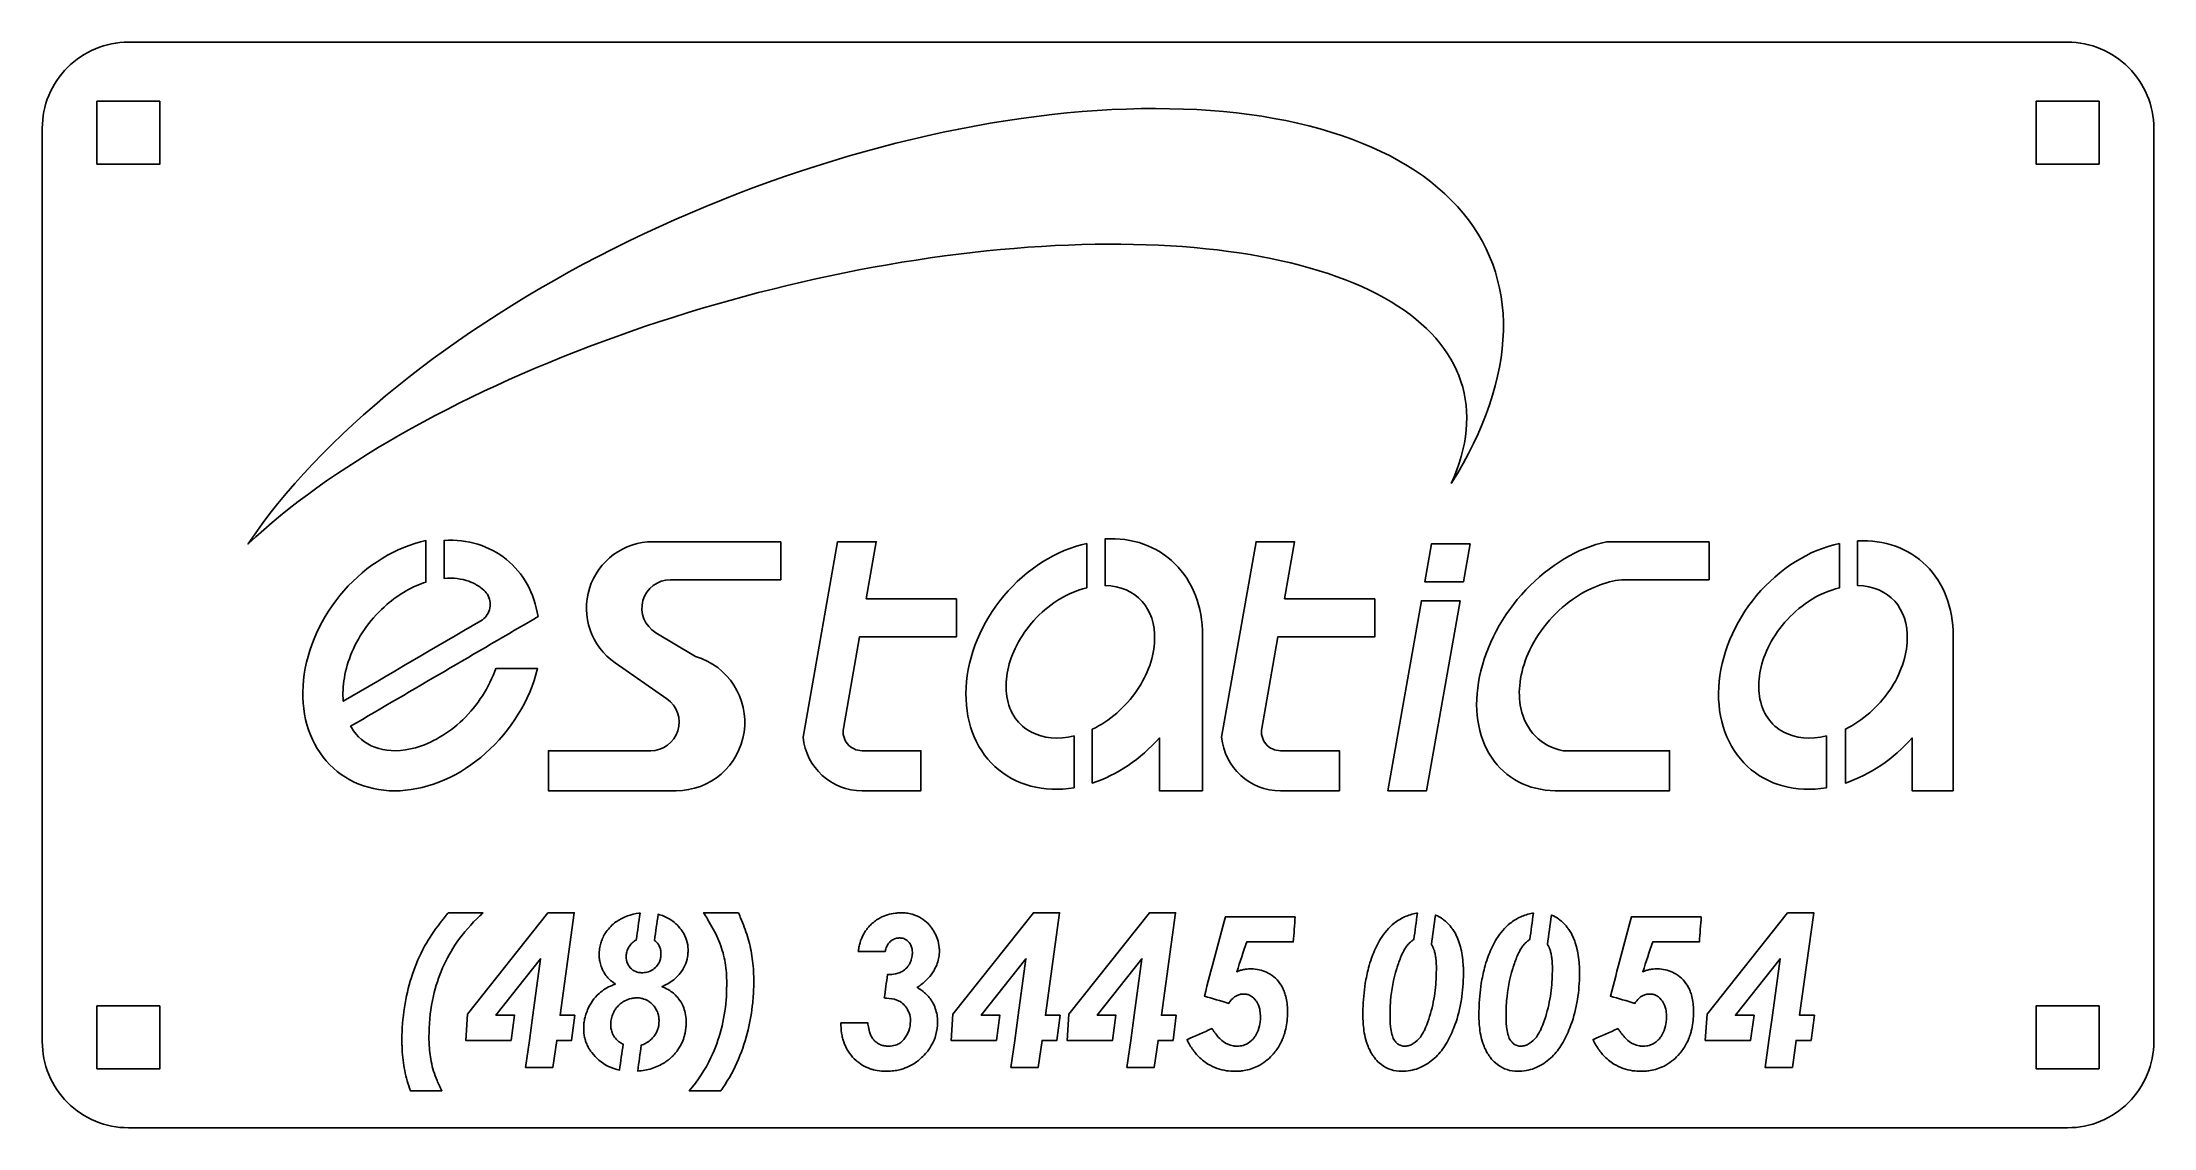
# Model space of a CAD drawing. Extents: x -122 to 123, y -63 to 63.
import ezdxf

# ---------------------------------------------------------------- set-up
doc = ezdxf.new("R2010")
doc.units = 0

msp = doc.modelspace()

# ---------------------------------------------------------------- linework, layer by layer
at = {"layer": '1'}
for points in [[(122.67, 53.17, 0.414214), (112.67, 63.17), (-112.33, 63.17, 0.414214), (-122.33, 53.17), (-122.33, -52.83, 0.414214), (-112.33, -62.83), (112.67, -62.83, 0.414214), (122.67, -52.83)], [(-36.65, 5.19), (-36.65, 0.78), (-49.44, 0.78, 0.761737), (-51.14, -5.37), (-46.52, -8.12, -0.865241), (-48.78, -23.72), (-63.6, -23.72), (-63.6, -19.07), (-51.73, -19.07, 0.735169), (-49.85, -13.04), (-55.87, -8.87, -0.735169), (-51.47, 5.19)], [(-16.25, -1.42), (-16.25, -5.83), (-27.5, -5.83), (-29.38, -16.48, 0.466308), (-27.21, -19.07), (-20.38, -19.07), (-20.38, -23.72), (-27.21, -23.72, -0.386919), (-34.04, -17.5), (-30.04, 5.19), (-25.56, 5.19), (-26.73, -1.42)], [(32.29, -1.42), (21.82, -1.42), (22.98, 5.19), (18.51, 5.19), (14.51, -17.5, 0.386919), (21.34, -23.72), (28.17, -23.72), (28.17, -19.07), (21.34, -19.07, -0.466308), (19.16, -16.48), (21.04, -5.83), (32.29, -5.83)]]:
    msp.add_lwpolyline(points, format="xyb", close=True, dxfattribs=at)
for points in [[(-108.68, 56.32), (-108.68, 49.02), (-115.98, 49.02), (-115.98, 56.32)], [(116.32, 56.32), (109.02, 56.32), (109.02, 49.02), (116.32, 49.02)], [(43.34, 4.94), (42.56, 0.53), (38.09, 0.53), (38.86, 4.94)], [(42.18, -1.67), (37.7, -1.67), (33.81, -23.72), (38.29, -23.72)], [(-60.53, -49.78), (-60.91, -52.69), (-62.64, -52.69), (-63.08, -55.83), (-66.24, -55.83), (-65.81, -52.69), (-65.41, -49.78), (-64.5, -43.22), (-69.7, -49.78), (-67.53, -49.78), (-67.93, -52.69), (-73.2, -52.69), (-72.97, -49.66), (-63.65, -37.88), (-60.6, -37.88), (-62.24, -49.78)], [(-4.21, -49.78), (-4.59, -52.69), (-6.33, -52.69), (-6.76, -55.83), (-9.93, -55.83), (-9.49, -52.69), (-9.09, -49.78), (-8.19, -43.22), (-13.38, -49.78), (-11.21, -49.78), (-11.61, -52.69), (-16.88, -52.69), (-16.66, -49.66), (-7.33, -37.88), (-4.29, -37.88), (-5.93, -49.78)], [(9.25, -49.78), (8.87, -52.69), (7.13, -52.69), (6.7, -55.83), (3.53, -55.83), (3.97, -52.69), (4.37, -49.78), (5.27, -43.22), (0.08, -49.78), (2.25, -49.78), (1.85, -52.69), (-3.42, -52.69), (-3.2, -49.66), (6.13, -37.88), (9.17, -37.88), (7.53, -49.78)], [(83.29, -49.78), (82.91, -52.69), (81.17, -52.69), (80.74, -55.83), (77.57, -55.83), (78.01, -52.69), (78.41, -49.78), (79.31, -43.22), (74.12, -49.78), (76.29, -49.78), (75.89, -52.69), (70.62, -52.69), (70.84, -49.66), (80.17, -37.88), (83.21, -37.88), (81.57, -49.78)], [(-108.68, -48.68), (-115.98, -48.68), (-115.98, -55.98), (-108.68, -55.98)], [(116.32, -48.68), (109.02, -48.68), (109.02, -55.98), (116.32, -55.98)]]:
    msp.add_lwpolyline(points, close=True, dxfattribs=at)
for points, knots in [([(41.15, 11.94), (48.97, 24.43), (49.23, 35.99), (41.87, 44.1), (41.87, 44.1), (34.51, 52.22), (20.1, 56.26), (1.78, 55.34), (1.78, 55.34), (-16.54, 54.42), (-37.34, 48.61), (-56.08, 39.19), (-56.08, 39.19), (-74.83, 29.76), (-90.06, 17.45), (-98.45, 4.94), (-98.45, 4.94), (-89.03, 13.77), (-74.44, 22.1), (-57.29, 28.44), (-57.29, 28.44), (-40.15, 34.78), (-21.54, 38.72), (-4.8, 39.56), (-4.8, 39.56), (11.95, 40.41), (25.76, 38.09), (34.17, 33.03), (34.17, 33.03), (42.58, 27.98), (45.05, 20.5), (41.15, 11.94)], [0, 0, 0, 0, 0.125, 0.125, 0.125, 0.125, 0.25, 0.25, 0.25, 0.25, 0.375, 0.375, 0.375, 0.375, 0.5, 0.5, 0.5, 0.5, 0.625, 0.625, 0.625, 0.625, 0.75, 0.75, 0.75, 0.75, 0.875, 0.875, 0.875, 0.875, 1, 1, 1, 1]), ([(-64.8, -3.5), (-65.24, -0.76), (-66.53, 1.56), (-68.48, 3.14), (-68.48, 3.14), (-70.43, 4.72), (-72.95, 5.49), (-75.71, 5.35), (-75.71, 5.35), (-75.71, 3.87), (-75.71, 2.4), (-75.71, 0.93), (-75.71, 0.93), (-74.62, 1.02), (-73.66, 0.89), (-72.85, 0.6), (-72.85, 0.6), (-72.17, 0.36), (-71.59, 0.02), (-71.09, -0.42), (-71.09, -0.42), (-70.88, -0.61), (-70.71, -0.83), (-70.58, -1.08), (-70.58, -1.08), (-70.46, -1.33), (-70.38, -1.6), (-70.35, -1.87), (-70.35, -1.87), (-70.33, -2.15), (-70.36, -2.43), (-70.43, -2.7), (-70.43, -2.7), (-70.51, -2.97), (-70.64, -3.22), (-70.81, -3.44), (-70.81, -3.44), (-70.98, -3.65), (-71.2, -3.84), (-71.44, -3.98), (-71.44, -3.98), (-76.76, -7.09), (-82.08, -10.21), (-87.4, -13.32), (-87.4, -13.32), (-87.56, -11.64), (-87.25, -9.62), (-86.4, -7.64), (-86.4, -7.64), (-85.53, -5.58), (-84.08, -3.6), (-82.35, -2.11), (-82.35, -2.11), (-80.93, -0.87), (-79.33, 0.03), (-77.81, 0.5), (-77.81, 0.5), (-77.81, 2.11), (-77.81, 3.71), (-77.81, 5.32), (-77.81, 5.32), (-81.29, 4.58), (-84.69, 2.5), (-87.33, -0.5), (-87.33, -0.5), (-89.96, -3.49), (-91.63, -7.2), (-92.01, -10.86), (-92.01, -10.86), (-92.39, -14.52), (-91.45, -17.88), (-89.38, -20.26), (-89.38, -20.26), (-87.3, -22.64), (-84.24, -23.87), (-80.82, -23.71), (-80.82, -23.71), (-77.39, -23.54), (-73.84, -21.99), (-70.89, -19.36), (-70.89, -19.36), (-67.93, -16.73), (-65.78, -13.22), (-64.86, -9.53), (-64.86, -9.53), (-66.48, -9.53), (-68.1, -9.53), (-69.72, -9.53), (-69.72, -9.53), (-70.45, -11.68), (-71.82, -13.82), (-73.54, -15.47), (-73.54, -15.47), (-75.21, -17.08), (-77.19, -18.22), (-79.02, -18.72), (-79.02, -18.72), (-80.63, -19.17), (-82.1, -19.15), (-83.27, -18.82), (-83.27, -18.82), (-84.53, -18.46), (-85.48, -17.78), (-86.21, -16.77), (-86.21, -16.77), (-86.33, -16.6), (-86.44, -16.42), (-86.55, -16.22), (-86.55, -16.22), (-79.3, -11.98), (-72.05, -7.74), (-64.8, -3.5)], [0, 0, 0, 0, 0.035714, 0.035714, 0.035714, 0.035714, 0.071429, 0.071429, 0.071429, 0.071429, 0.107143, 0.107143, 0.107143, 0.107143, 0.142857, 0.142857, 0.142857, 0.142857, 0.178571, 0.178571, 0.178571, 0.178571, 0.214286, 0.214286, 0.214286, 0.214286, 0.25, 0.25, 0.25, 0.25, 0.285714, 0.285714, 0.285714, 0.285714, 0.321429, 0.321429, 0.321429, 0.321429, 0.357143, 0.357143, 0.357143, 0.357143, 0.392857, 0.392857, 0.392857, 0.392857, 0.428571, 0.428571, 0.428571, 0.428571, 0.464286, 0.464286, 0.464286, 0.464286, 0.5, 0.5, 0.5, 0.5, 0.535714, 0.535714, 0.535714, 0.535714, 0.571429, 0.571429, 0.571429, 0.571429, 0.607143, 0.607143, 0.607143, 0.607143, 0.642857, 0.642857, 0.642857, 0.642857, 0.678571, 0.678571, 0.678571, 0.678571, 0.714286, 0.714286, 0.714286, 0.714286, 0.75, 0.75, 0.75, 0.75, 0.785714, 0.785714, 0.785714, 0.785714, 0.821429, 0.821429, 0.821429, 0.821429, 0.857143, 0.857143, 0.857143, 0.857143, 0.892857, 0.892857, 0.892857, 0.892857, 0.928571, 0.928571, 0.928571, 0.928571, 0.964286, 0.964286, 0.964286, 0.964286, 1, 1, 1, 1]), ([(-1.12, 5), (-1.12, 3.28), (-1.12, 1.57), (-1.12, -0.15), (-1.12, -0.15), (-2.4, -0.45), (-3.73, -1.06), (-4.95, -1.91), (-4.95, -1.91), (-6.86, -3.22), (-8.49, -5.14), (-9.45, -7.19), (-9.45, -7.19), (-10.36, -9.1), (-10.68, -11.1), (-10.41, -12.76), (-10.41, -12.76), (-10.11, -14.69), (-9.07, -16.14), (-7.54, -16.93), (-7.54, -16.93), (-6.21, -17.62), (-4.46, -17.8), (-2.6, -17.34), (-2.6, -17.34), (-2.6, -19.35), (-2.6, -21.35), (-2.6, -23.36), (-2.6, -23.36), (-6.14, -23.95), (-9.44, -23.07), (-11.79, -20.9), (-11.79, -20.9), (-14.13, -18.73), (-15.33, -15.44), (-15.14, -11.73), (-15.14, -11.73), (-14.95, -8.03), (-13.37, -4.2), (-10.75, -1.08), (-10.75, -1.08), (-8.13, 2.05), (-4.67, 4.23), (-1.12, 5)], [0, 0, 0, 0, 0.090909, 0.090909, 0.090909, 0.090909, 0.181818, 0.181818, 0.181818, 0.181818, 0.272727, 0.272727, 0.272727, 0.272727, 0.363636, 0.363636, 0.363636, 0.363636, 0.454545, 0.454545, 0.454545, 0.454545, 0.545455, 0.545455, 0.545455, 0.545455, 0.636364, 0.636364, 0.636364, 0.636364, 0.727273, 0.727273, 0.727273, 0.727273, 0.818182, 0.818182, 0.818182, 0.818182, 0.909091, 0.909091, 0.909091, 0.909091, 1, 1, 1, 1]), ([(12.29, -5.68), (12.29, -2.35), (11.16, 0.59), (9.09, 2.64), (9.09, 2.64), (7.03, 4.68), (4.16, 5.7), (0.98, 5.52), (0.98, 5.52), (0.98, 3.71), (0.98, 1.9), (0.98, 0.09), (0.98, 0.09), (2.78, 0.07), (4.28, -0.6), (5.28, -1.73), (5.28, -1.73), (6.26, -2.82), (6.8, -4.39), (6.74, -6.22), (6.74, -6.22), (6.68, -8.1), (5.96, -10.22), (4.68, -12.08), (4.68, -12.08), (3.37, -14.01), (1.49, -15.64), (-0.5, -16.58), (-0.5, -16.58), (-0.5, -18.67), (-0.5, -20.75), (-0.5, -22.83), (-0.5, -22.83), (2.37, -21.89), (5.1, -20.05), (7.29, -17.58), (7.29, -17.58), (7.29, -19.63), (7.29, -21.67), (7.29, -23.72), (7.29, -23.72), (8.96, -23.72), (10.62, -23.72), (12.29, -23.72), (12.29, -23.72), (12.29, -17.71), (12.29, -11.69), (12.29, -5.68)], [0, 0, 0, 0, 0.083333, 0.083333, 0.083333, 0.083333, 0.166667, 0.166667, 0.166667, 0.166667, 0.25, 0.25, 0.25, 0.25, 0.333333, 0.333333, 0.333333, 0.333333, 0.416667, 0.416667, 0.416667, 0.416667, 0.5, 0.5, 0.5, 0.5, 0.583333, 0.583333, 0.583333, 0.583333, 0.666667, 0.666667, 0.666667, 0.666667, 0.75, 0.75, 0.75, 0.75, 0.833333, 0.833333, 0.833333, 0.833333, 0.916667, 0.916667, 0.916667, 0.916667, 1, 1, 1, 1]), ([(71.08, 5.19), (71.08, 3.72), (71.08, 2.25), (71.08, 0.78), (71.08, 0.78), (67.69, 0.78), (64.31, 0.78), (60.93, 0.78), (60.93, 0.78), (59.07, 0.58), (57.05, -0.22), (55.24, -1.5), (55.24, -1.5), (53, -3.07), (51.12, -5.37), (50.07, -7.8), (50.07, -7.8), (49.11, -10), (48.83, -12.27), (49.23, -14.13), (49.23, -14.13), (49.79, -16.76), (51.57, -18.54), (54.14, -19.07), (54.14, -19.07), (58.25, -19.07), (62.37, -19.07), (66.48, -19.07), (66.48, -19.07), (66.48, -20.62), (66.48, -22.17), (66.48, -23.72), (66.48, -23.72), (62.06, -23.72), (57.64, -23.72), (53.21, -23.72), (53.21, -23.72), (50.07, -23.66), (47.43, -22.27), (45.81, -19.82), (45.81, -19.82), (44.19, -17.37), (43.7, -14.04), (44.44, -10.46), (44.44, -10.46), (45.18, -6.88), (47.09, -3.3), (49.8, -0.41), (49.8, -0.41), (52.52, 2.47), (55.85, 4.47), (59.17, 5.19), (59.17, 5.19), (63.14, 5.19), (67.11, 5.19), (71.08, 5.19)], [0, 0, 0, 0, 0.071429, 0.071429, 0.071429, 0.071429, 0.142857, 0.142857, 0.142857, 0.142857, 0.214286, 0.214286, 0.214286, 0.214286, 0.285714, 0.285714, 0.285714, 0.285714, 0.357143, 0.357143, 0.357143, 0.357143, 0.428571, 0.428571, 0.428571, 0.428571, 0.5, 0.5, 0.5, 0.5, 0.571429, 0.571429, 0.571429, 0.571429, 0.642857, 0.642857, 0.642857, 0.642857, 0.714286, 0.714286, 0.714286, 0.714286, 0.785714, 0.785714, 0.785714, 0.785714, 0.857143, 0.857143, 0.857143, 0.857143, 0.928571, 0.928571, 0.928571, 0.928571, 1, 1, 1, 1]), ([(86.21, 5), (82.66, 4.23), (79.21, 2.06), (76.59, -1.06), (76.59, -1.06), (73.97, -4.19), (72.39, -8.01), (72.19, -11.71), (72.19, -11.71), (71.99, -15.41), (73.19, -18.7), (75.52, -20.88), (75.52, -20.88), (77.85, -23.06), (81.14, -23.95), (84.68, -23.36), (84.68, -23.36), (84.68, -21.36), (84.68, -19.36), (84.68, -17.35), (84.68, -17.35), (82.82, -17.8), (81.08, -17.61), (79.76, -16.92), (79.76, -16.92), (78.24, -16.12), (77.21, -14.66), (76.91, -12.73), (76.91, -12.73), (76.65, -11.07), (76.98, -9.08), (77.88, -7.17), (77.88, -7.17), (78.88, -5.05), (80.6, -3.08), (82.59, -1.76), (82.59, -1.76), (83.75, -0.99), (85, -0.44), (86.21, -0.15), (86.21, -0.15), (86.21, 1.57), (86.21, 3.28), (86.21, 5)], [0, 0, 0, 0, 0.090909, 0.090909, 0.090909, 0.090909, 0.181818, 0.181818, 0.181818, 0.181818, 0.272727, 0.272727, 0.272727, 0.272727, 0.363636, 0.363636, 0.363636, 0.363636, 0.454545, 0.454545, 0.454545, 0.454545, 0.545455, 0.545455, 0.545455, 0.545455, 0.636364, 0.636364, 0.636364, 0.636364, 0.727273, 0.727273, 0.727273, 0.727273, 0.818182, 0.818182, 0.818182, 0.818182, 0.909091, 0.909091, 0.909091, 0.909091, 1, 1, 1, 1]), ([(99.39, -5.74), (99.39, -2.47), (98.29, 0.42), (96.26, 2.43), (96.26, 2.43), (94.24, 4.44), (91.43, 5.45), (88.31, 5.28), (88.31, 5.28), (88.31, 3.55), (88.31, 1.82), (88.31, 0.09), (88.31, 0.09), (90.11, 0.07), (91.6, -0.59), (92.61, -1.72), (92.61, -1.72), (93.58, -2.81), (94.13, -4.37), (94.07, -6.2), (94.07, -6.2), (94.02, -8.07), (93.3, -10.19), (92.03, -12.05), (92.03, -12.05), (90.73, -13.97), (88.86, -15.61), (86.88, -16.56), (86.88, -16.56), (86.88, -18.65), (86.88, -20.73), (86.88, -22.82), (86.88, -22.82), (89.73, -21.87), (92.45, -20.04), (94.62, -17.58), (94.62, -17.58), (94.62, -19.63), (94.62, -21.67), (94.62, -23.72), (94.62, -23.72), (96.21, -23.72), (97.8, -23.72), (99.39, -23.72), (99.39, -23.72), (99.39, -17.73), (99.39, -11.73), (99.39, -5.74)], [0, 0, 0, 0, 0.083333, 0.083333, 0.083333, 0.083333, 0.166667, 0.166667, 0.166667, 0.166667, 0.25, 0.25, 0.25, 0.25, 0.333333, 0.333333, 0.333333, 0.333333, 0.416667, 0.416667, 0.416667, 0.416667, 0.5, 0.5, 0.5, 0.5, 0.583333, 0.583333, 0.583333, 0.583333, 0.666667, 0.666667, 0.666667, 0.666667, 0.75, 0.75, 0.75, 0.75, 0.833333, 0.833333, 0.833333, 0.833333, 0.916667, 0.916667, 0.916667, 0.916667, 1, 1, 1, 1]), ([(-71.18, -37.88), (-72.52, -37.88), (-73.87, -37.88), (-75.22, -37.88), (-75.22, -37.88), (-75.32, -38.01), (-75.43, -38.14), (-75.54, -38.27), (-75.54, -38.27), (-75.59, -38.34), (-75.64, -38.4), (-75.7, -38.46), (-75.7, -38.46), (-75.75, -38.53), (-75.8, -38.6), (-75.85, -38.66), (-75.85, -38.66), (-75.91, -38.73), (-75.96, -38.79), (-76.01, -38.86), (-76.01, -38.86), (-76.06, -38.92), (-76.11, -38.99), (-76.16, -39.05), (-76.16, -39.05), (-76.82, -39.92), (-77.43, -40.82), (-77.96, -41.77), (-77.96, -41.77), (-79.11, -43.82), (-79.81, -46.09), (-80.23, -48.39), (-80.23, -48.39), (-80.44, -49.62), (-80.57, -50.88), (-80.59, -52.13), (-80.59, -52.13), (-80.6, -52.3), (-80.6, -52.46), (-80.6, -52.63), (-80.6, -52.63), (-80.6, -52.82), (-80.6, -53.01), (-80.59, -53.2), (-80.59, -53.2), (-80.59, -53.38), (-80.58, -53.57), (-80.57, -53.76), (-80.57, -53.76), (-80.53, -54.58), (-80.43, -55.39), (-80.27, -56.19), (-80.27, -56.19), (-80.12, -56.99), (-79.89, -57.77), (-79.62, -58.54), (-79.62, -58.54), (-78.4, -58.54), (-77.18, -58.54), (-75.95, -58.54), (-75.95, -58.54), (-76.16, -58.16), (-76.35, -57.76), (-76.52, -57.36), (-76.52, -57.36), (-76.83, -56.65), (-77.06, -55.9), (-77.2, -55.14), (-77.2, -55.14), (-77.34, -54.44), (-77.42, -53.74), (-77.44, -53.03), (-77.44, -53.03), (-77.45, -53.01), (-77.46, -52.69), (-77.46, -52.52), (-77.46, -52.52), (-77.46, -52.46), (-77.46, -52.39), (-77.46, -52.32), (-77.46, -52.32), (-77.46, -52.15), (-77.46, -51.98), (-77.45, -51.81), (-77.45, -51.81), (-77.43, -50.37), (-77.26, -48.94), (-76.94, -47.53), (-76.94, -47.53), (-76.44, -45.31), (-75.51, -43.17), (-74.21, -41.29), (-74.21, -41.29), (-73.43, -40.18), (-72.54, -39.15), (-71.55, -38.23), (-71.55, -38.23), (-71.43, -38.11), (-71.3, -38), (-71.18, -37.88)], [0, 0, 0, 0, 0.04, 0.04, 0.04, 0.04, 0.08, 0.08, 0.08, 0.08, 0.12, 0.12, 0.12, 0.12, 0.16, 0.16, 0.16, 0.16, 0.2, 0.2, 0.2, 0.2, 0.24, 0.24, 0.24, 0.24, 0.28, 0.28, 0.28, 0.28, 0.32, 0.32, 0.32, 0.32, 0.36, 0.36, 0.36, 0.36, 0.4, 0.4, 0.4, 0.4, 0.44, 0.44, 0.44, 0.44, 0.48, 0.48, 0.48, 0.48, 0.52, 0.52, 0.52, 0.52, 0.56, 0.56, 0.56, 0.56, 0.6, 0.6, 0.6, 0.6, 0.64, 0.64, 0.64, 0.64, 0.68, 0.68, 0.68, 0.68, 0.72, 0.72, 0.72, 0.72, 0.76, 0.76, 0.76, 0.76, 0.8, 0.8, 0.8, 0.8, 0.84, 0.84, 0.84, 0.84, 0.88, 0.88, 0.88, 0.88, 0.92, 0.92, 0.92, 0.92, 0.96, 0.96, 0.96, 0.96, 1, 1, 1, 1]), ([(-47.4, -42.25), (-47.4, -42.13), (-47.4, -42.01), (-47.41, -41.89), (-47.41, -41.89), (-47.42, -41.79), (-47.43, -41.7), (-47.44, -41.61), (-47.44, -41.61), (-47.5, -41.25), (-47.61, -40.89), (-47.76, -40.56), (-47.76, -40.56), (-48.01, -40.03), (-48.37, -39.57), (-48.8, -39.17), (-48.8, -39.17), (-49.04, -38.94), (-49.31, -38.74), (-49.6, -38.57), (-49.6, -38.57), (-50, -38.34), (-50.43, -38.17), (-50.87, -38.05), (-50.87, -38.05), (-51.01, -39.07), (-51.15, -40.08), (-51.29, -41.09), (-51.29, -41.09), (-51.15, -41.19), (-51.03, -41.3), (-50.93, -41.42), (-50.93, -41.42), (-50.78, -41.61), (-50.67, -41.83), (-50.61, -42.07), (-50.61, -42.07), (-50.58, -42.21), (-50.56, -42.35), (-50.55, -42.49), (-50.55, -42.49), (-50.55, -42.5), (-50.54, -42.59), (-50.54, -42.64), (-50.54, -42.64), (-50.54, -42.66), (-50.54, -42.67), (-50.54, -42.69), (-50.54, -42.69), (-50.54, -42.73), (-50.54, -42.77), (-50.54, -42.8), (-50.54, -42.8), (-50.54, -42.82), (-50.54, -42.84), (-50.55, -42.85), (-50.55, -42.85), (-50.55, -42.87), (-50.55, -42.89), (-50.55, -42.91), (-50.55, -42.91), (-50.55, -42.93), (-50.55, -42.94), (-50.55, -42.96), (-50.55, -42.96), (-50.56, -42.98), (-50.56, -43), (-50.56, -43.01), (-50.56, -43.01), (-50.58, -43.16), (-50.61, -43.31), (-50.67, -43.45), (-50.67, -43.45), (-50.67, -43.46), (-50.7, -43.54), (-50.72, -43.58), (-50.72, -43.58), (-50.81, -43.77), (-50.93, -43.95), (-51.07, -44.11), (-51.07, -44.11), (-51.23, -44.28), (-51.41, -44.43), (-51.61, -44.55), (-51.61, -44.55), (-51.84, -44.68), (-52.1, -44.78), (-52.36, -44.81), (-52.36, -44.81), (-52.45, -44.82), (-52.54, -44.83), (-52.63, -44.83), (-52.63, -44.83), (-52.66, -44.84), (-52.7, -44.84), (-52.74, -44.84), (-52.74, -44.84), (-52.77, -44.84), (-52.8, -44.84), (-52.83, -44.83), (-52.83, -44.83), (-52.92, -44.83), (-53.01, -44.82), (-53.1, -44.81), (-53.1, -44.81), (-53.17, -44.8), (-53.23, -44.79), (-53.29, -44.77), (-53.29, -44.77), (-53.54, -44.71), (-53.78, -44.57), (-53.97, -44.4), (-53.97, -44.4), (-54.18, -44.22), (-54.34, -43.98), (-54.44, -43.72), (-54.44, -43.72), (-54.45, -43.7), (-54.45, -43.69), (-54.46, -43.68), (-54.46, -43.68), (-54.5, -43.56), (-54.53, -43.44), (-54.55, -43.32), (-54.55, -43.32), (-54.56, -43.22), (-54.57, -43.13), (-54.57, -43.04), (-54.57, -43.04), (-54.57, -43.01), (-54.57, -42.98), (-54.58, -42.95), (-54.58, -42.95), (-54.58, -42.92), (-54.57, -42.9), (-54.57, -42.87), (-54.57, -42.87), (-54.57, -42.71), (-54.55, -42.55), (-54.51, -42.4), (-54.51, -42.4), (-54.46, -42.22), (-54.39, -42.05), (-54.3, -41.89), (-54.3, -41.89), (-54.19, -41.7), (-54.04, -41.53), (-53.88, -41.38), (-53.88, -41.38), (-53.74, -41.24), (-53.58, -41.13), (-53.4, -41.04), (-53.4, -41.04), (-53.26, -40), (-53.12, -38.96), (-52.97, -37.92), (-52.97, -37.92), (-53.01, -37.92), (-53.05, -37.92), (-53.09, -37.93), (-53.09, -37.93), (-53.55, -37.98), (-54, -38.09), (-54.43, -38.25), (-54.43, -38.25), (-54.87, -38.41), (-55.28, -38.62), (-55.66, -38.88), (-55.66, -38.88), (-55.68, -38.89), (-55.7, -38.9), (-55.71, -38.91), (-55.71, -38.91), (-55.73, -38.92), (-55.74, -38.93), (-55.76, -38.94), (-55.76, -38.94), (-55.98, -39.1), (-56.18, -39.28), (-56.37, -39.47), (-56.37, -39.47), (-56.56, -39.66), (-56.74, -39.87), (-56.89, -40.09), (-56.89, -40.09), (-57, -40.25), (-57.1, -40.41), (-57.19, -40.58), (-57.19, -40.58), (-57.23, -40.67), (-57.31, -40.83), (-57.31, -40.84), (-57.31, -40.84), (-57.32, -40.86), (-57.33, -40.88), (-57.34, -40.9), (-57.34, -40.9), (-57.34, -40.91), (-57.35, -40.93), (-57.36, -40.95), (-57.36, -40.95), (-57.37, -40.97), (-57.37, -40.98), (-57.38, -41), (-57.38, -41), (-57.45, -41.18), (-57.52, -41.36), (-57.57, -41.55), (-57.57, -41.55), (-57.63, -41.77), (-57.67, -42), (-57.69, -42.23), (-57.69, -42.23), (-57.7, -42.34), (-57.71, -42.46), (-57.71, -42.57), (-57.71, -42.57), (-57.71, -42.61), (-57.72, -42.65), (-57.72, -42.69), (-57.72, -42.69), (-57.71, -42.77), (-57.71, -42.84), (-57.71, -42.92), (-57.71, -42.92), (-57.7, -42.98), (-57.7, -43.04), (-57.7, -43.11), (-57.7, -43.11), (-57.68, -43.28), (-57.65, -43.46), (-57.61, -43.63), (-57.61, -43.63), (-57.56, -43.85), (-57.5, -44.07), (-57.41, -44.28), (-57.41, -44.28), (-57.35, -44.44), (-57.27, -44.6), (-57.18, -44.75), (-57.18, -44.75), (-57.18, -44.76), (-57.12, -44.86), (-57.09, -44.91), (-57.09, -44.91), (-57.07, -44.94), (-57.06, -44.96), (-57.05, -44.98), (-57.05, -44.98), (-57.01, -45.04), (-56.97, -45.1), (-56.93, -45.15), (-56.93, -45.15), (-56.91, -45.18), (-56.89, -45.2), (-56.88, -45.22), (-56.88, -45.22), (-56.78, -45.35), (-56.66, -45.48), (-56.54, -45.59), (-56.54, -45.59), (-56.49, -45.64), (-56.43, -45.69), (-56.38, -45.74), (-56.38, -45.74), (-56.31, -45.79), (-56.24, -45.85), (-56.17, -45.9), (-56.17, -45.9), (-56.08, -45.97), (-56, -46.03), (-55.91, -46.08), (-55.91, -46.08), (-55.88, -46.1), (-55.85, -46.12), (-55.82, -46.14), (-55.82, -46.14), (-55.88, -46.17), (-55.95, -46.2), (-56.01, -46.22), (-56.01, -46.22), (-56.05, -46.24), (-56.08, -46.25), (-56.11, -46.26), (-56.11, -46.26), (-56.14, -46.28), (-56.18, -46.29), (-56.21, -46.3), (-56.21, -46.3), (-56.76, -46.54), (-57.28, -46.84), (-57.73, -47.24), (-57.73, -47.24), (-58.31, -47.76), (-58.75, -48.42), (-59.05, -49.13), (-59.05, -49.13), (-59.25, -49.58), (-59.39, -50.06), (-59.46, -50.55), (-59.46, -50.55), (-59.47, -50.62), (-59.48, -50.69), (-59.49, -50.76), (-59.49, -50.76), (-59.5, -50.93), (-59.51, -51.11), (-59.51, -51.28), (-59.51, -51.28), (-59.51, -51.43), (-59.5, -51.57), (-59.49, -51.72), (-59.49, -51.72), (-59.49, -51.82), (-59.47, -51.93), (-59.46, -52.04), (-59.46, -52.04), (-59.43, -52.22), (-59.39, -52.39), (-59.34, -52.57), (-59.34, -52.57), (-59.31, -52.71), (-59.26, -52.84), (-59.21, -52.98), (-59.21, -52.98), (-59.14, -53.15), (-59.07, -53.31), (-58.98, -53.47), (-58.98, -53.47), (-58.93, -53.57), (-58.88, -53.66), (-58.82, -53.75), (-58.82, -53.75), (-58.74, -53.87), (-58.66, -53.99), (-58.57, -54.11), (-58.57, -54.11), (-58.34, -54.43), (-58.06, -54.71), (-57.75, -54.97), (-57.75, -54.97), (-57.07, -55.56), (-56.23, -55.96), (-55.35, -56.14), (-55.35, -56.14), (-55.21, -55.14), (-55.07, -54.13), (-54.93, -53.12), (-54.93, -53.12), (-55.07, -53.06), (-55.19, -52.99), (-55.31, -52.91), (-55.31, -52.91), (-55.51, -52.78), (-55.68, -52.62), (-55.83, -52.44), (-55.83, -52.44), (-55.96, -52.28), (-56.07, -52.11), (-56.16, -51.92), (-56.16, -51.92), (-56.24, -51.75), (-56.29, -51.57), (-56.33, -51.38), (-56.33, -51.38), (-56.36, -51.25), (-56.37, -51.12), (-56.37, -50.99), (-56.37, -50.99), (-56.37, -50.96), (-56.37, -50.93), (-56.37, -50.9), (-56.37, -50.9), (-56.37, -50.8), (-56.37, -50.7), (-56.36, -50.6), (-56.36, -50.6), (-56.36, -50.55), (-56.35, -50.5), (-56.34, -50.45), (-56.34, -50.45), (-56.33, -50.35), (-56.31, -50.25), (-56.29, -50.15), (-56.29, -50.15), (-56.27, -50.05), (-56.24, -49.95), (-56.21, -49.85), (-56.21, -49.85), (-56.18, -49.75), (-56.14, -49.66), (-56.1, -49.57), (-56.1, -49.57), (-56.05, -49.45), (-55.99, -49.34), (-55.93, -49.23), (-55.93, -49.23), (-55.89, -49.16), (-55.84, -49.1), (-55.8, -49.04), (-55.8, -49.04), (-55.73, -48.93), (-55.65, -48.83), (-55.56, -48.74), (-55.56, -48.74), (-55.44, -48.61), (-55.31, -48.49), (-55.17, -48.38), (-55.17, -48.38), (-55.08, -48.31), (-54.98, -48.24), (-54.88, -48.18), (-54.88, -48.18), (-54.88, -48.18), (-54.78, -48.12), (-54.72, -48.09), (-54.72, -48.09), (-54.49, -47.97), (-54.25, -47.88), (-54, -47.83), (-54, -47.83), (-53.98, -47.82), (-53.95, -47.82), (-53.93, -47.81), (-53.93, -47.81), (-53.8, -47.79), (-53.68, -47.77), (-53.55, -47.76), (-53.55, -47.76), (-53.47, -47.76), (-53.4, -47.76), (-53.32, -47.76), (-53.32, -47.76), (-53.3, -47.76), (-53.28, -47.76), (-53.26, -47.76), (-53.26, -47.76), (-53.24, -47.76), (-53.21, -47.76), (-53.19, -47.76), (-53.19, -47.76), (-53.09, -47.76), (-52.98, -47.77), (-52.87, -47.79), (-52.87, -47.79), (-52.81, -47.81), (-52.75, -47.82), (-52.69, -47.84), (-52.69, -47.84), (-52.46, -47.89), (-52.24, -47.99), (-52.04, -48.11), (-52.04, -48.11), (-51.97, -48.16), (-51.9, -48.21), (-51.83, -48.26), (-51.83, -48.26), (-51.76, -48.31), (-51.69, -48.36), (-51.63, -48.42), (-51.63, -48.42), (-51.57, -48.48), (-51.51, -48.54), (-51.45, -48.6), (-51.45, -48.6), (-51.44, -48.62), (-51.42, -48.64), (-51.41, -48.65), (-51.41, -48.65), (-51.31, -48.76), (-51.22, -48.88), (-51.14, -49.01), (-51.14, -49.01), (-51.1, -49.09), (-51.06, -49.16), (-51.02, -49.24), (-51.02, -49.24), (-50.97, -49.33), (-50.93, -49.43), (-50.9, -49.54), (-50.9, -49.54), (-50.85, -49.68), (-50.82, -49.82), (-50.79, -49.97), (-50.79, -49.97), (-50.78, -50.06), (-50.77, -50.14), (-50.77, -50.23), (-50.77, -50.23), (-50.76, -50.29), (-50.76, -50.36), (-50.76, -50.42), (-50.76, -50.42), (-50.76, -50.46), (-50.76, -50.5), (-50.77, -50.54), (-50.77, -50.54), (-50.77, -50.65), (-50.78, -50.77), (-50.79, -50.89), (-50.79, -50.89), (-50.8, -50.95), (-50.81, -51), (-50.82, -51.06), (-50.82, -51.06), (-50.85, -51.19), (-50.89, -51.32), (-50.94, -51.45), (-50.94, -51.45), (-50.96, -51.53), (-50.99, -51.6), (-51.02, -51.67), (-51.02, -51.67), (-51.09, -51.81), (-51.17, -51.95), (-51.26, -52.08), (-51.26, -52.08), (-51.41, -52.3), (-51.6, -52.5), (-51.81, -52.68), (-51.81, -52.68), (-51.96, -52.81), (-52.12, -52.92), (-52.29, -53.01), (-52.29, -53.01), (-52.3, -53.02), (-52.31, -53.02), (-52.31, -53.03), (-52.31, -53.03), (-52.32, -53.03), (-52.33, -53.03), (-52.34, -53.04), (-52.34, -53.04), (-52.5, -53.12), (-52.66, -53.19), (-52.83, -53.24), (-52.83, -53.24), (-52.97, -54.24), (-53.1, -55.25), (-53.24, -56.26), (-53.24, -56.26), (-52.69, -56.21), (-52.14, -56.12), (-51.61, -55.95), (-51.61, -55.95), (-51.08, -55.78), (-50.58, -55.55), (-50.11, -55.25), (-50.11, -55.25), (-49.99, -55.18), (-49.88, -55.1), (-49.77, -55.02), (-49.77, -55.02), (-49.73, -54.99), (-49.7, -54.96), (-49.66, -54.93), (-49.66, -54.93), (-49.62, -54.9), (-49.59, -54.87), (-49.55, -54.85), (-49.55, -54.85), (-49.41, -54.73), (-49.27, -54.6), (-49.14, -54.47), (-49.14, -54.47), (-49.11, -54.44), (-49.08, -54.4), (-49.05, -54.37), (-49.05, -54.37), (-48.94, -54.25), (-48.83, -54.13), (-48.73, -54), (-48.73, -54), (-48.73, -53.99), (-48.6, -53.82), (-48.53, -53.72), (-48.53, -53.72), (-48.43, -53.57), (-48.34, -53.41), (-48.25, -53.24), (-48.25, -53.24), (-48.23, -53.2), (-48.21, -53.16), (-48.19, -53.12), (-48.19, -53.12), (-48.06, -52.87), (-47.96, -52.62), (-47.88, -52.35), (-47.88, -52.35), (-47.84, -52.22), (-47.8, -52.09), (-47.77, -51.95), (-47.77, -51.95), (-47.74, -51.82), (-47.71, -51.68), (-47.69, -51.54), (-47.69, -51.54), (-47.67, -51.41), (-47.66, -51.27), (-47.64, -51.13), (-47.64, -51.13), (-47.64, -51.06), (-47.63, -50.99), (-47.63, -50.92), (-47.63, -50.92), (-47.63, -50.91), (-47.62, -50.69), (-47.62, -50.58), (-47.62, -50.58), (-47.62, -50.55), (-47.62, -50.52), (-47.62, -50.49), (-47.62, -50.49), (-47.62, -50.47), (-47.62, -50.44), (-47.62, -50.41), (-47.62, -50.41), (-47.63, -50.11), (-47.67, -49.8), (-47.73, -49.5), (-47.73, -49.5), (-47.79, -49.23), (-47.87, -48.96), (-47.98, -48.71), (-47.98, -48.71), (-48.11, -48.4), (-48.29, -48.11), (-48.49, -47.85), (-48.49, -47.85), (-48.78, -47.47), (-49.14, -47.15), (-49.53, -46.9), (-49.53, -46.9), (-49.77, -46.74), (-50.02, -46.62), (-50.28, -46.52), (-50.28, -46.52), (-50.33, -46.49), (-50.38, -46.47), (-50.43, -46.45), (-50.43, -46.45), (-50.38, -46.43), (-50.33, -46.4), (-50.27, -46.38), (-50.27, -46.38), (-50.04, -46.27), (-49.81, -46.15), (-49.59, -46.01), (-49.59, -46.01), (-49.11, -45.71), (-48.66, -45.34), (-48.31, -44.89), (-48.31, -44.89), (-47.88, -44.34), (-47.58, -43.7), (-47.46, -43.02), (-47.46, -43.02), (-47.45, -42.98), (-47.45, -42.94), (-47.44, -42.9), (-47.44, -42.9), (-47.44, -42.88), (-47.44, -42.87), (-47.44, -42.85), (-47.44, -42.85), (-47.42, -42.71), (-47.41, -42.57), (-47.4, -42.42), (-47.4, -42.42), (-47.4, -42.37), (-47.4, -42.31), (-47.4, -42.25)], [0, 0, 0, 0, 0.005952, 0.005952, 0.005952, 0.005952, 0.011905, 0.011905, 0.011905, 0.011905, 0.017857, 0.017857, 0.017857, 0.017857, 0.02381, 0.02381, 0.02381, 0.02381, 0.029762, 0.029762, 0.029762, 0.029762, 0.035714, 0.035714, 0.035714, 0.035714, 0.041667, 0.041667, 0.041667, 0.041667, 0.047619, 0.047619, 0.047619, 0.047619, 0.053571, 0.053571, 0.053571, 0.053571, 0.059524, 0.059524, 0.059524, 0.059524, 0.065476, 0.065476, 0.065476, 0.065476, 0.071429, 0.071429, 0.071429, 0.071429, 0.077381, 0.077381, 0.077381, 0.077381, 0.083333, 0.083333, 0.083333, 0.083333, 0.089286, 0.089286, 0.089286, 0.089286, 0.095238, 0.095238, 0.095238, 0.095238, 0.10119, 0.10119, 0.10119, 0.10119, 0.107143, 0.107143, 0.107143, 0.107143, 0.113095, 0.113095, 0.113095, 0.113095, 0.119048, 0.119048, 0.119048, 0.119048, 0.125, 0.125, 0.125, 0.125, 0.130952, 0.130952, 0.130952, 0.130952, 0.136905, 0.136905, 0.136905, 0.136905, 0.142857, 0.142857, 0.142857, 0.142857, 0.14881, 0.14881, 0.14881, 0.14881, 0.154762, 0.154762, 0.154762, 0.154762, 0.160714, 0.160714, 0.160714, 0.160714, 0.166667, 0.166667, 0.166667, 0.166667, 0.172619, 0.172619, 0.172619, 0.172619, 0.178571, 0.178571, 0.178571, 0.178571, 0.184524, 0.184524, 0.184524, 0.184524, 0.190476, 0.190476, 0.190476, 0.190476, 0.196429, 0.196429, 0.196429, 0.196429, 0.202381, 0.202381, 0.202381, 0.202381, 0.208333, 0.208333, 0.208333, 0.208333, 0.214286, 0.214286, 0.214286, 0.214286, 0.220238, 0.220238, 0.220238, 0.220238, 0.22619, 0.22619, 0.22619, 0.22619, 0.232143, 0.232143, 0.232143, 0.232143, 0.238095, 0.238095, 0.238095, 0.238095, 0.244048, 0.244048, 0.244048, 0.244048, 0.25, 0.25, 0.25, 0.25, 0.255952, 0.255952, 0.255952, 0.255952, 0.261905, 0.261905, 0.261905, 0.261905, 0.267857, 0.267857, 0.267857, 0.267857, 0.27381, 0.27381, 0.27381, 0.27381, 0.279762, 0.279762, 0.279762, 0.279762, 0.285714, 0.285714, 0.285714, 0.285714, 0.291667, 0.291667, 0.291667, 0.291667, 0.297619, 0.297619, 0.297619, 0.297619, 0.303571, 0.303571, 0.303571, 0.303571, 0.309524, 0.309524, 0.309524, 0.309524, 0.315476, 0.315476, 0.315476, 0.315476, 0.321429, 0.321429, 0.321429, 0.321429, 0.327381, 0.327381, 0.327381, 0.327381, 0.333333, 0.333333, 0.333333, 0.333333, 0.339286, 0.339286, 0.339286, 0.339286, 0.345238, 0.345238, 0.345238, 0.345238, 0.35119, 0.35119, 0.35119, 0.35119, 0.357143, 0.357143, 0.357143, 0.357143, 0.363095, 0.363095, 0.363095, 0.363095, 0.369048, 0.369048, 0.369048, 0.369048, 0.375, 0.375, 0.375, 0.375, 0.380952, 0.380952, 0.380952, 0.380952, 0.386905, 0.386905, 0.386905, 0.386905, 0.392857, 0.392857, 0.392857, 0.392857, 0.39881, 0.39881, 0.39881, 0.39881, 0.404762, 0.404762, 0.404762, 0.404762, 0.410714, 0.410714, 0.410714, 0.410714, 0.416667, 0.416667, 0.416667, 0.416667, 0.422619, 0.422619, 0.422619, 0.422619, 0.428571, 0.428571, 0.428571, 0.428571, 0.434524, 0.434524, 0.434524, 0.434524, 0.440476, 0.440476, 0.440476, 0.440476, 0.446429, 0.446429, 0.446429, 0.446429, 0.452381, 0.452381, 0.452381, 0.452381, 0.458333, 0.458333, 0.458333, 0.458333, 0.464286, 0.464286, 0.464286, 0.464286, 0.470238, 0.470238, 0.470238, 0.470238, 0.47619, 0.47619, 0.47619, 0.47619, 0.482143, 0.482143, 0.482143, 0.482143, 0.488095, 0.488095, 0.488095, 0.488095, 0.494048, 0.494048, 0.494048, 0.494048, 0.5, 0.5, 0.5, 0.5, 0.505952, 0.505952, 0.505952, 0.505952, 0.511905, 0.511905, 0.511905, 0.511905, 0.517857, 0.517857, 0.517857, 0.517857, 0.52381, 0.52381, 0.52381, 0.52381, 0.529762, 0.529762, 0.529762, 0.529762, 0.535714, 0.535714, 0.535714, 0.535714, 0.541667, 0.541667, 0.541667, 0.541667, 0.547619, 0.547619, 0.547619, 0.547619, 0.553571, 0.553571, 0.553571, 0.553571, 0.559524, 0.559524, 0.559524, 0.559524, 0.565476, 0.565476, 0.565476, 0.565476, 0.571429, 0.571429, 0.571429, 0.571429, 0.577381, 0.577381, 0.577381, 0.577381, 0.583333, 0.583333, 0.583333, 0.583333, 0.589286, 0.589286, 0.589286, 0.589286, 0.595238, 0.595238, 0.595238, 0.595238, 0.60119, 0.60119, 0.60119, 0.60119, 0.607143, 0.607143, 0.607143, 0.607143, 0.613095, 0.613095, 0.613095, 0.613095, 0.619048, 0.619048, 0.619048, 0.619048, 0.625, 0.625, 0.625, 0.625, 0.630952, 0.630952, 0.630952, 0.630952, 0.636905, 0.636905, 0.636905, 0.636905, 0.642857, 0.642857, 0.642857, 0.642857, 0.64881, 0.64881, 0.64881, 0.64881, 0.654762, 0.654762, 0.654762, 0.654762, 0.660714, 0.660714, 0.660714, 0.660714, 0.666667, 0.666667, 0.666667, 0.666667, 0.672619, 0.672619, 0.672619, 0.672619, 0.678571, 0.678571, 0.678571, 0.678571, 0.684524, 0.684524, 0.684524, 0.684524, 0.690476, 0.690476, 0.690476, 0.690476, 0.696429, 0.696429, 0.696429, 0.696429, 0.702381, 0.702381, 0.702381, 0.702381, 0.708333, 0.708333, 0.708333, 0.708333, 0.714286, 0.714286, 0.714286, 0.714286, 0.720238, 0.720238, 0.720238, 0.720238, 0.72619, 0.72619, 0.72619, 0.72619, 0.732143, 0.732143, 0.732143, 0.732143, 0.738095, 0.738095, 0.738095, 0.738095, 0.744048, 0.744048, 0.744048, 0.744048, 0.75, 0.75, 0.75, 0.75, 0.755952, 0.755952, 0.755952, 0.755952, 0.761905, 0.761905, 0.761905, 0.761905, 0.767857, 0.767857, 0.767857, 0.767857, 0.77381, 0.77381, 0.77381, 0.77381, 0.779762, 0.779762, 0.779762, 0.779762, 0.785714, 0.785714, 0.785714, 0.785714, 0.791667, 0.791667, 0.791667, 0.791667, 0.797619, 0.797619, 0.797619, 0.797619, 0.803571, 0.803571, 0.803571, 0.803571, 0.809524, 0.809524, 0.809524, 0.809524, 0.815476, 0.815476, 0.815476, 0.815476, 0.821429, 0.821429, 0.821429, 0.821429, 0.827381, 0.827381, 0.827381, 0.827381, 0.833333, 0.833333, 0.833333, 0.833333, 0.839286, 0.839286, 0.839286, 0.839286, 0.845238, 0.845238, 0.845238, 0.845238, 0.85119, 0.85119, 0.85119, 0.85119, 0.857143, 0.857143, 0.857143, 0.857143, 0.863095, 0.863095, 0.863095, 0.863095, 0.869048, 0.869048, 0.869048, 0.869048, 0.875, 0.875, 0.875, 0.875, 0.880952, 0.880952, 0.880952, 0.880952, 0.886905, 0.886905, 0.886905, 0.886905, 0.892857, 0.892857, 0.892857, 0.892857, 0.89881, 0.89881, 0.89881, 0.89881, 0.904762, 0.904762, 0.904762, 0.904762, 0.910714, 0.910714, 0.910714, 0.910714, 0.916667, 0.916667, 0.916667, 0.916667, 0.922619, 0.922619, 0.922619, 0.922619, 0.928571, 0.928571, 0.928571, 0.928571, 0.934524, 0.934524, 0.934524, 0.934524, 0.940476, 0.940476, 0.940476, 0.940476, 0.946429, 0.946429, 0.946429, 0.946429, 0.952381, 0.952381, 0.952381, 0.952381, 0.958333, 0.958333, 0.958333, 0.958333, 0.964286, 0.964286, 0.964286, 0.964286, 0.970238, 0.970238, 0.970238, 0.970238, 0.97619, 0.97619, 0.97619, 0.97619, 0.982143, 0.982143, 0.982143, 0.982143, 0.988095, 0.988095, 0.988095, 0.988095, 0.994048, 0.994048, 0.994048, 0.994048, 1, 1, 1, 1]), ([(-39.77, -45.81), (-39.77, -45.95), (-39.77, -46.09), (-39.78, -46.23), (-39.78, -46.23), (-39.79, -46.93), (-39.83, -47.64), (-39.9, -48.34), (-39.9, -48.34), (-40.01, -49.39), (-40.19, -50.43), (-40.44, -51.46), (-40.44, -51.46), (-40.71, -52.62), (-41.08, -53.76), (-41.54, -54.87), (-41.54, -54.87), (-42.03, -56.04), (-42.65, -57.15), (-43.36, -58.2), (-43.36, -58.2), (-43.4, -58.25), (-43.44, -58.31), (-43.48, -58.37), (-43.48, -58.37), (-43.52, -58.43), (-43.56, -58.49), (-43.6, -58.54), (-43.6, -58.54), (-44.82, -58.54), (-46.03, -58.54), (-47.25, -58.54), (-47.25, -58.54), (-46.25, -57.37), (-45.4, -56.07), (-44.74, -54.67), (-44.74, -54.67), (-43.74, -52.59), (-43.17, -50.3), (-42.98, -48), (-42.98, -48), (-42.94, -47.51), (-42.92, -47.02), (-42.92, -46.53), (-42.92, -46.53), (-42.91, -46.39), (-42.91, -46.25), (-42.91, -46.11), (-42.91, -46.11), (-42.91, -45.88), (-42.92, -45.44), (-42.92, -45.42), (-42.92, -45.42), (-42.95, -44.64), (-43.04, -43.86), (-43.2, -43.1), (-43.2, -43.1), (-43.37, -42.34), (-43.61, -41.6), (-43.93, -40.88), (-43.93, -40.88), (-44.27, -40.13), (-44.66, -39.4), (-45.09, -38.7), (-45.09, -38.7), (-45.11, -38.66), (-45.14, -38.62), (-45.16, -38.58), (-45.16, -38.58), (-45.18, -38.54), (-45.21, -38.5), (-45.23, -38.46), (-45.23, -38.46), (-45.24, -38.44), (-45.48, -38.08), (-45.6, -37.88), (-45.6, -37.88), (-44.26, -37.88), (-42.91, -37.88), (-41.56, -37.88), (-41.56, -37.88), (-41.48, -38.08), (-41.31, -38.45), (-41.3, -38.47), (-41.3, -38.47), (-41, -39.17), (-40.73, -39.9), (-40.5, -40.63), (-40.5, -40.63), (-40.28, -41.36), (-40.11, -42.11), (-39.99, -42.87), (-39.99, -42.87), (-39.86, -43.67), (-39.79, -44.48), (-39.78, -45.29), (-39.78, -45.29), (-39.77, -45.38), (-39.77, -45.47), (-39.77, -45.55), (-39.77, -45.55), (-39.77, -45.64), (-39.77, -45.72), (-39.77, -45.81)], [0, 0, 0, 0, 0.038462, 0.038462, 0.038462, 0.038462, 0.076923, 0.076923, 0.076923, 0.076923, 0.115385, 0.115385, 0.115385, 0.115385, 0.153846, 0.153846, 0.153846, 0.153846, 0.192308, 0.192308, 0.192308, 0.192308, 0.230769, 0.230769, 0.230769, 0.230769, 0.269231, 0.269231, 0.269231, 0.269231, 0.307692, 0.307692, 0.307692, 0.307692, 0.346154, 0.346154, 0.346154, 0.346154, 0.384615, 0.384615, 0.384615, 0.384615, 0.423077, 0.423077, 0.423077, 0.423077, 0.461538, 0.461538, 0.461538, 0.461538, 0.5, 0.5, 0.5, 0.5, 0.538462, 0.538462, 0.538462, 0.538462, 0.576923, 0.576923, 0.576923, 0.576923, 0.615385, 0.615385, 0.615385, 0.615385, 0.653846, 0.653846, 0.653846, 0.653846, 0.692308, 0.692308, 0.692308, 0.692308, 0.730769, 0.730769, 0.730769, 0.730769, 0.769231, 0.769231, 0.769231, 0.769231, 0.807692, 0.807692, 0.807692, 0.807692, 0.846154, 0.846154, 0.846154, 0.846154, 0.884615, 0.884615, 0.884615, 0.884615, 0.923077, 0.923077, 0.923077, 0.923077, 0.961538, 0.961538, 0.961538, 0.961538, 1, 1, 1, 1]), ([(-18.23, -42.34), (-18.23, -42.39), (-18.23, -42.44), (-18.24, -42.5), (-18.24, -42.5), (-18.25, -42.74), (-18.27, -42.98), (-18.32, -43.21), (-18.32, -43.21), (-18.43, -43.71), (-18.63, -44.18), (-18.89, -44.62), (-18.89, -44.62), (-19.26, -45.24), (-19.77, -45.77), (-20.35, -46.2), (-20.35, -46.2), (-20.37, -46.22), (-20.39, -46.23), (-20.41, -46.25), (-20.41, -46.25), (-20.43, -46.26), (-20.45, -46.28), (-20.47, -46.3), (-20.47, -46.3), (-20.49, -46.3), (-20.69, -46.45), (-20.8, -46.53), (-20.8, -46.53), (-20.76, -46.55), (-20.72, -46.58), (-20.68, -46.61), (-20.68, -46.61), (-20.42, -46.78), (-20.17, -46.95), (-19.95, -47.16), (-19.95, -47.16), (-19.64, -47.43), (-19.37, -47.74), (-19.15, -48.08), (-19.15, -48.08), (-18.85, -48.52), (-18.66, -49.03), (-18.55, -49.55), (-18.55, -49.55), (-18.49, -49.8), (-18.47, -50.05), (-18.46, -50.31), (-18.46, -50.31), (-18.46, -50.33), (-18.46, -50.36), (-18.46, -50.38), (-18.46, -50.38), (-18.46, -50.43), (-18.46, -50.48), (-18.45, -50.54), (-18.45, -50.54), (-18.46, -50.68), (-18.46, -50.82), (-18.47, -50.97), (-18.47, -50.97), (-18.53, -51.9), (-18.83, -52.82), (-19.36, -53.6), (-19.36, -53.6), (-19.51, -53.82), (-19.67, -54.03), (-19.84, -54.23), (-19.84, -54.23), (-20.03, -54.44), (-20.24, -54.65), (-20.46, -54.84), (-20.46, -54.84), (-20.6, -54.97), (-20.75, -55.08), (-20.91, -55.19), (-20.91, -55.19), (-21.11, -55.33), (-21.31, -55.46), (-21.52, -55.58), (-21.52, -55.58), (-21.81, -55.74), (-22.12, -55.87), (-22.44, -55.98), (-22.44, -55.98), (-22.63, -56.04), (-22.81, -56.09), (-23, -56.13), (-23, -56.13), (-23.23, -56.18), (-23.47, -56.22), (-23.71, -56.24), (-23.71, -56.24), (-23.95, -56.27), (-24.19, -56.27), (-24.43, -56.28), (-24.43, -56.28), (-24.61, -56.28), (-24.79, -56.27), (-24.97, -56.26), (-24.97, -56.26), (-25.28, -56.23), (-25.6, -56.18), (-25.9, -56.1), (-25.9, -56.1), (-25.94, -56.09), (-25.98, -56.07), (-26.03, -56.06), (-26.03, -56.06), (-26.67, -55.87), (-27.28, -55.55), (-27.8, -55.11), (-27.8, -55.11), (-27.83, -55.08), (-27.86, -55.05), (-27.9, -55.03), (-27.9, -55.03), (-28.47, -54.52), (-28.93, -53.88), (-29.22, -53.18), (-29.22, -53.18), (-29.23, -53.13), (-29.25, -53.09), (-29.27, -53.05), (-29.27, -53.05), (-29.31, -52.92), (-29.36, -52.8), (-29.4, -52.67), (-29.4, -52.67), (-29.45, -52.5), (-29.5, -52.32), (-29.53, -52.15), (-29.53, -52.15), (-29.61, -51.75), (-29.65, -51.35), (-29.66, -50.94), (-29.66, -50.94), (-29.67, -50.85), (-29.67, -50.76), (-29.67, -50.67), (-29.67, -50.67), (-28.63, -50.67), (-27.58, -50.67), (-26.53, -50.67), (-26.53, -50.67), (-26.53, -50.71), (-26.52, -50.76), (-26.52, -50.8), (-26.52, -50.8), (-26.5, -50.9), (-26.49, -51.01), (-26.47, -51.11), (-26.47, -51.11), (-26.43, -51.38), (-26.36, -51.65), (-26.27, -51.91), (-26.27, -51.91), (-26.22, -52.04), (-26.16, -52.18), (-26.09, -52.3), (-26.09, -52.3), (-26.05, -52.36), (-26.02, -52.41), (-25.98, -52.46), (-25.98, -52.46), (-25.97, -52.48), (-25.96, -52.5), (-25.94, -52.51), (-25.94, -52.51), (-25.93, -52.53), (-25.92, -52.55), (-25.91, -52.57), (-25.91, -52.57), (-25.89, -52.58), (-25.88, -52.6), (-25.86, -52.61), (-25.86, -52.61), (-25.79, -52.7), (-25.71, -52.78), (-25.62, -52.86), (-25.62, -52.86), (-25.48, -52.97), (-25.33, -53.07), (-25.17, -53.14), (-25.17, -53.14), (-25.03, -53.21), (-24.89, -53.26), (-24.75, -53.29), (-24.75, -53.29), (-24.59, -53.34), (-24.42, -53.35), (-24.25, -53.36), (-24.25, -53.36), (-24.23, -53.36), (-24.21, -53.36), (-24.19, -53.36), (-24.19, -53.36), (-24.17, -53.36), (-24.14, -53.36), (-24.12, -53.36), (-24.12, -53.36), (-24.05, -53.36), (-23.99, -53.36), (-23.92, -53.36), (-23.92, -53.36), (-23.67, -53.34), (-23.42, -53.28), (-23.19, -53.19), (-23.19, -53.19), (-23.02, -53.12), (-22.86, -53.03), (-22.71, -52.92), (-22.71, -52.92), (-22.62, -52.85), (-22.54, -52.77), (-22.46, -52.69), (-22.46, -52.69), (-22.44, -52.67), (-22.43, -52.65), (-22.41, -52.64), (-22.41, -52.64), (-22.4, -52.62), (-22.38, -52.6), (-22.37, -52.59), (-22.37, -52.59), (-22.31, -52.52), (-22.25, -52.44), (-22.2, -52.37), (-22.2, -52.37), (-21.98, -52.05), (-21.81, -51.69), (-21.71, -51.32), (-21.71, -51.32), (-21.65, -51.1), (-21.62, -50.87), (-21.61, -50.64), (-21.61, -50.64), (-21.61, -50.62), (-21.61, -50.6), (-21.6, -50.57), (-21.6, -50.57), (-21.6, -50.55), (-21.6, -50.53), (-21.6, -50.5), (-21.6, -50.5), (-21.6, -50.46), (-21.6, -50.41), (-21.6, -50.37), (-21.6, -50.37), (-21.6, -50.3), (-21.6, -50.23), (-21.6, -50.16), (-21.6, -50.16), (-21.62, -49.85), (-21.71, -49.55), (-21.84, -49.28), (-21.84, -49.28), (-22.05, -48.84), (-22.37, -48.44), (-22.8, -48.19), (-22.8, -48.19), (-22.92, -48.12), (-23.05, -48.06), (-23.18, -48.01), (-23.18, -48.01), (-23.55, -47.87), (-23.95, -47.82), (-24.35, -47.78), (-24.35, -47.78), (-24.39, -47.78), (-24.44, -47.77), (-24.49, -47.77), (-24.49, -47.77), (-24.53, -47.76), (-24.58, -47.76), (-24.63, -47.76), (-24.63, -47.76), (-24.51, -46.86), (-24.38, -45.96), (-24.26, -45.06), (-24.26, -45.06), (-24.21, -45.06), (-24.17, -45.06), (-24.12, -45.06), (-24.12, -45.06), (-23.87, -45.06), (-23.63, -45.03), (-23.38, -44.98), (-23.38, -44.98), (-23.31, -44.97), (-23.25, -44.95), (-23.18, -44.93), (-23.18, -44.93), (-23.09, -44.91), (-23.01, -44.88), (-22.92, -44.85), (-22.92, -44.85), (-22.75, -44.79), (-22.59, -44.71), (-22.44, -44.6), (-22.44, -44.6), (-22.24, -44.47), (-22.06, -44.31), (-21.91, -44.12), (-21.91, -44.12), (-21.89, -44.1), (-21.87, -44.07), (-21.85, -44.04), (-21.85, -44.04), (-21.84, -44.02), (-21.82, -44.01), (-21.81, -43.99), (-21.81, -43.99), (-21.8, -43.97), (-21.78, -43.95), (-21.77, -43.93), (-21.77, -43.93), (-21.69, -43.82), (-21.63, -43.7), (-21.58, -43.57), (-21.58, -43.57), (-21.57, -43.55), (-21.56, -43.53), (-21.55, -43.51), (-21.55, -43.51), (-21.53, -43.46), (-21.5, -43.35), (-21.5, -43.35), (-21.5, -43.35), (-21.43, -43.14), (-21.39, -42.93), (-21.38, -42.72), (-21.38, -42.72), (-21.37, -42.65), (-21.37, -42.58), (-21.37, -42.51), (-21.37, -42.51), (-21.37, -42.49), (-21.37, -42.46), (-21.37, -42.43), (-21.37, -42.43), (-21.38, -42.34), (-21.38, -42.25), (-21.39, -42.16), (-21.39, -42.16), (-21.4, -42.13), (-21.4, -42.11), (-21.41, -42.08), (-21.41, -42.08), (-21.44, -41.93), (-21.49, -41.78), (-21.55, -41.64), (-21.55, -41.64), (-21.6, -41.54), (-21.65, -41.45), (-21.72, -41.37), (-21.72, -41.37), (-21.73, -41.36), (-21.73, -41.35), (-21.74, -41.34), (-21.74, -41.34), (-21.77, -41.3), (-21.81, -41.26), (-21.85, -41.22), (-21.85, -41.22), (-21.99, -41.06), (-22.18, -40.94), (-22.38, -40.87), (-22.38, -40.87), (-22.45, -40.85), (-22.52, -40.83), (-22.59, -40.82), (-22.59, -40.82), (-22.61, -40.82), (-22.62, -40.82), (-22.63, -40.82), (-22.63, -40.82), (-22.65, -40.82), (-22.66, -40.81), (-22.67, -40.81), (-22.67, -40.81), (-22.69, -40.81), (-22.7, -40.81), (-22.71, -40.81), (-22.71, -40.81), (-22.72, -40.81), (-22.74, -40.81), (-22.75, -40.81), (-22.75, -40.81), (-22.78, -40.8), (-22.8, -40.8), (-22.83, -40.8), (-22.83, -40.8), (-22.86, -40.8), (-22.88, -40.8), (-22.91, -40.8), (-22.91, -40.8), (-22.96, -40.81), (-23.01, -40.81), (-23.07, -40.82), (-23.07, -40.82), (-23.24, -40.83), (-23.4, -40.88), (-23.56, -40.96), (-23.56, -40.96), (-23.64, -41), (-23.72, -41.05), (-23.79, -41.1), (-23.79, -41.1), (-23.88, -41.16), (-23.96, -41.23), (-24.03, -41.31), (-24.03, -41.31), (-24.14, -41.43), (-24.23, -41.56), (-24.3, -41.7), (-24.3, -41.7), (-24.3, -41.7), (-24.31, -41.71), (-24.31, -41.71), (-24.31, -41.71), (-24.31, -41.72), (-24.34, -41.77), (-24.35, -41.8), (-24.35, -41.8), (-24.42, -41.96), (-24.46, -42.13), (-24.5, -42.29), (-24.5, -42.29), (-24.5, -42.32), (-24.51, -42.35), (-24.51, -42.37), (-24.51, -42.37), (-25.56, -42.37), (-26.61, -42.37), (-27.65, -42.37), (-27.65, -42.37), (-27.63, -42.22), (-27.61, -42.07), (-27.58, -41.91), (-27.58, -41.91), (-27.58, -41.9), (-27.57, -41.88), (-27.57, -41.86), (-27.57, -41.86), (-27.57, -41.85), (-27.53, -41.67), (-27.5, -41.58), (-27.5, -41.58), (-27.43, -41.28), (-27.33, -40.98), (-27.2, -40.7), (-27.2, -40.7), (-27.09, -40.45), (-26.96, -40.22), (-26.81, -39.99), (-26.81, -39.99), (-26.72, -39.87), (-26.63, -39.74), (-26.53, -39.62), (-26.53, -39.62), (-26.41, -39.47), (-26.28, -39.33), (-26.14, -39.2), (-26.14, -39.2), (-25.83, -38.91), (-25.48, -38.66), (-25.1, -38.46), (-25.1, -38.46), (-24.83, -38.31), (-24.55, -38.19), (-24.25, -38.11), (-24.25, -38.11), (-23.95, -38.02), (-23.65, -37.96), (-23.34, -37.92), (-23.34, -37.92), (-23.27, -37.91), (-23.19, -37.91), (-23.11, -37.9), (-23.11, -37.9), (-22.96, -37.89), (-22.8, -37.89), (-22.65, -37.88), (-22.65, -37.88), (-22.51, -37.89), (-22.36, -37.89), (-22.21, -37.9), (-22.21, -37.9), (-22, -37.92), (-21.78, -37.95), (-21.57, -38.01), (-21.57, -38.01), (-21.46, -38.03), (-21.36, -38.06), (-21.26, -38.09), (-21.26, -38.09), (-20.61, -38.3), (-20.03, -38.66), (-19.55, -39.14), (-19.55, -39.14), (-19.44, -39.26), (-19.33, -39.38), (-19.23, -39.51), (-19.23, -39.51), (-18.9, -39.94), (-18.64, -40.43), (-18.46, -40.94), (-18.46, -40.94), (-18.35, -41.25), (-18.28, -41.58), (-18.26, -41.9), (-18.26, -41.9), (-18.24, -42.05), (-18.24, -42.19), (-18.23, -42.34)], [0, 0, 0, 0, 0.007752, 0.007752, 0.007752, 0.007752, 0.015504, 0.015504, 0.015504, 0.015504, 0.023256, 0.023256, 0.023256, 0.023256, 0.031008, 0.031008, 0.031008, 0.031008, 0.03876, 0.03876, 0.03876, 0.03876, 0.046512, 0.046512, 0.046512, 0.046512, 0.054264, 0.054264, 0.054264, 0.054264, 0.062016, 0.062016, 0.062016, 0.062016, 0.069767, 0.069767, 0.069767, 0.069767, 0.077519, 0.077519, 0.077519, 0.077519, 0.085271, 0.085271, 0.085271, 0.085271, 0.093023, 0.093023, 0.093023, 0.093023, 0.100775, 0.100775, 0.100775, 0.100775, 0.108527, 0.108527, 0.108527, 0.108527, 0.116279, 0.116279, 0.116279, 0.116279, 0.124031, 0.124031, 0.124031, 0.124031, 0.131783, 0.131783, 0.131783, 0.131783, 0.139535, 0.139535, 0.139535, 0.139535, 0.147287, 0.147287, 0.147287, 0.147287, 0.155039, 0.155039, 0.155039, 0.155039, 0.162791, 0.162791, 0.162791, 0.162791, 0.170543, 0.170543, 0.170543, 0.170543, 0.178295, 0.178295, 0.178295, 0.178295, 0.186047, 0.186047, 0.186047, 0.186047, 0.193798, 0.193798, 0.193798, 0.193798, 0.20155, 0.20155, 0.20155, 0.20155, 0.209302, 0.209302, 0.209302, 0.209302, 0.217054, 0.217054, 0.217054, 0.217054, 0.224806, 0.224806, 0.224806, 0.224806, 0.232558, 0.232558, 0.232558, 0.232558, 0.24031, 0.24031, 0.24031, 0.24031, 0.248062, 0.248062, 0.248062, 0.248062, 0.255814, 0.255814, 0.255814, 0.255814, 0.263566, 0.263566, 0.263566, 0.263566, 0.271318, 0.271318, 0.271318, 0.271318, 0.27907, 0.27907, 0.27907, 0.27907, 0.286822, 0.286822, 0.286822, 0.286822, 0.294574, 0.294574, 0.294574, 0.294574, 0.302326, 0.302326, 0.302326, 0.302326, 0.310078, 0.310078, 0.310078, 0.310078, 0.317829, 0.317829, 0.317829, 0.317829, 0.325581, 0.325581, 0.325581, 0.325581, 0.333333, 0.333333, 0.333333, 0.333333, 0.341085, 0.341085, 0.341085, 0.341085, 0.348837, 0.348837, 0.348837, 0.348837, 0.356589, 0.356589, 0.356589, 0.356589, 0.364341, 0.364341, 0.364341, 0.364341, 0.372093, 0.372093, 0.372093, 0.372093, 0.379845, 0.379845, 0.379845, 0.379845, 0.387597, 0.387597, 0.387597, 0.387597, 0.395349, 0.395349, 0.395349, 0.395349, 0.403101, 0.403101, 0.403101, 0.403101, 0.410853, 0.410853, 0.410853, 0.410853, 0.418605, 0.418605, 0.418605, 0.418605, 0.426357, 0.426357, 0.426357, 0.426357, 0.434109, 0.434109, 0.434109, 0.434109, 0.44186, 0.44186, 0.44186, 0.44186, 0.449612, 0.449612, 0.449612, 0.449612, 0.457364, 0.457364, 0.457364, 0.457364, 0.465116, 0.465116, 0.465116, 0.465116, 0.472868, 0.472868, 0.472868, 0.472868, 0.48062, 0.48062, 0.48062, 0.48062, 0.488372, 0.488372, 0.488372, 0.488372, 0.496124, 0.496124, 0.496124, 0.496124, 0.503876, 0.503876, 0.503876, 0.503876, 0.511628, 0.511628, 0.511628, 0.511628, 0.51938, 0.51938, 0.51938, 0.51938, 0.527132, 0.527132, 0.527132, 0.527132, 0.534884, 0.534884, 0.534884, 0.534884, 0.542636, 0.542636, 0.542636, 0.542636, 0.550388, 0.550388, 0.550388, 0.550388, 0.55814, 0.55814, 0.55814, 0.55814, 0.565891, 0.565891, 0.565891, 0.565891, 0.573643, 0.573643, 0.573643, 0.573643, 0.581395, 0.581395, 0.581395, 0.581395, 0.589147, 0.589147, 0.589147, 0.589147, 0.596899, 0.596899, 0.596899, 0.596899, 0.604651, 0.604651, 0.604651, 0.604651, 0.612403, 0.612403, 0.612403, 0.612403, 0.620155, 0.620155, 0.620155, 0.620155, 0.627907, 0.627907, 0.627907, 0.627907, 0.635659, 0.635659, 0.635659, 0.635659, 0.643411, 0.643411, 0.643411, 0.643411, 0.651163, 0.651163, 0.651163, 0.651163, 0.658915, 0.658915, 0.658915, 0.658915, 0.666667, 0.666667, 0.666667, 0.666667, 0.674419, 0.674419, 0.674419, 0.674419, 0.682171, 0.682171, 0.682171, 0.682171, 0.689922, 0.689922, 0.689922, 0.689922, 0.697674, 0.697674, 0.697674, 0.697674, 0.705426, 0.705426, 0.705426, 0.705426, 0.713178, 0.713178, 0.713178, 0.713178, 0.72093, 0.72093, 0.72093, 0.72093, 0.728682, 0.728682, 0.728682, 0.728682, 0.736434, 0.736434, 0.736434, 0.736434, 0.744186, 0.744186, 0.744186, 0.744186, 0.751938, 0.751938, 0.751938, 0.751938, 0.75969, 0.75969, 0.75969, 0.75969, 0.767442, 0.767442, 0.767442, 0.767442, 0.775194, 0.775194, 0.775194, 0.775194, 0.782946, 0.782946, 0.782946, 0.782946, 0.790698, 0.790698, 0.790698, 0.790698, 0.79845, 0.79845, 0.79845, 0.79845, 0.806202, 0.806202, 0.806202, 0.806202, 0.813953, 0.813953, 0.813953, 0.813953, 0.821705, 0.821705, 0.821705, 0.821705, 0.829457, 0.829457, 0.829457, 0.829457, 0.837209, 0.837209, 0.837209, 0.837209, 0.844961, 0.844961, 0.844961, 0.844961, 0.852713, 0.852713, 0.852713, 0.852713, 0.860465, 0.860465, 0.860465, 0.860465, 0.868217, 0.868217, 0.868217, 0.868217, 0.875969, 0.875969, 0.875969, 0.875969, 0.883721, 0.883721, 0.883721, 0.883721, 0.891473, 0.891473, 0.891473, 0.891473, 0.899225, 0.899225, 0.899225, 0.899225, 0.906977, 0.906977, 0.906977, 0.906977, 0.914729, 0.914729, 0.914729, 0.914729, 0.922481, 0.922481, 0.922481, 0.922481, 0.930233, 0.930233, 0.930233, 0.930233, 0.937984, 0.937984, 0.937984, 0.937984, 0.945736, 0.945736, 0.945736, 0.945736, 0.953488, 0.953488, 0.953488, 0.953488, 0.96124, 0.96124, 0.96124, 0.96124, 0.968992, 0.968992, 0.968992, 0.968992, 0.976744, 0.976744, 0.976744, 0.976744, 0.984496, 0.984496, 0.984496, 0.984496, 0.992248, 0.992248, 0.992248, 0.992248, 1, 1, 1, 1]), ([(23.05, -38.33), (20.35, -38.33), (17.65, -38.33), (14.95, -38.33), (14.95, -38.33), (14.14, -41.41), (13.32, -44.48), (12.51, -47.55), (12.51, -47.55), (13.45, -47.83), (14.4, -48.11), (15.34, -48.39), (15.34, -48.39), (15.37, -48.35), (15.43, -48.26), (15.43, -48.25), (15.43, -48.25), (15.44, -48.24), (15.44, -48.23), (15.45, -48.22), (15.45, -48.22), (15.58, -48.03), (15.74, -47.85), (15.93, -47.7), (15.93, -47.7), (16.02, -47.63), (16.13, -47.56), (16.24, -47.5), (16.24, -47.5), (16.36, -47.45), (16.48, -47.39), (16.61, -47.36), (16.61, -47.36), (16.75, -47.33), (16.88, -47.32), (17.01, -47.31), (17.01, -47.31), (17.04, -47.31), (17.06, -47.31), (17.08, -47.31), (17.08, -47.31), (17.16, -47.31), (17.23, -47.32), (17.31, -47.33), (17.31, -47.33), (17.43, -47.34), (17.55, -47.37), (17.66, -47.41), (17.66, -47.41), (17.95, -47.53), (18.2, -47.73), (18.4, -47.97), (18.4, -47.97), (18.44, -48.01), (18.47, -48.05), (18.5, -48.1), (18.5, -48.1), (18.51, -48.11), (18.53, -48.13), (18.54, -48.14), (18.54, -48.14), (18.73, -48.42), (18.86, -48.74), (18.93, -49.07), (18.93, -49.07), (18.98, -49.31), (19, -49.56), (19.01, -49.8), (19.01, -49.8), (19.01, -49.84), (19.01, -49.87), (19.01, -49.91), (19.01, -49.91), (19.01, -49.96), (19.01, -50.01), (19.01, -50.07), (19.01, -50.07), (19.01, -50.09), (19.01, -50.12), (19.01, -50.14), (19.01, -50.14), (19.01, -50.35), (18.98, -50.55), (18.95, -50.75), (18.95, -50.75), (18.9, -51.11), (18.8, -51.45), (18.65, -51.78), (18.65, -51.78), (18.6, -51.88), (18.54, -51.98), (18.48, -52.08), (18.48, -52.08), (18.48, -52.09), (18.42, -52.19), (18.38, -52.24), (18.38, -52.24), (18.3, -52.36), (18.21, -52.47), (18.12, -52.57), (18.12, -52.57), (18.11, -52.58), (18.03, -52.66), (17.98, -52.71), (17.98, -52.71), (17.75, -52.93), (17.48, -53.11), (17.18, -53.22), (17.18, -53.22), (16.96, -53.29), (16.73, -53.34), (16.5, -53.36), (16.5, -53.36), (16.5, -53.36), (16.37, -53.36), (16.31, -53.36), (16.31, -53.36), (16.27, -53.36), (16.23, -53.36), (16.19, -53.36), (16.19, -53.36), (16.17, -53.36), (16.16, -53.36), (16.14, -53.36), (16.14, -53.36), (16.12, -53.36), (16.1, -53.35), (16.08, -53.35), (16.08, -53.35), (16.06, -53.35), (16.04, -53.35), (16.02, -53.35), (16.02, -53.35), (15.97, -53.34), (15.88, -53.33), (15.87, -53.33), (15.87, -53.33), (15.86, -53.33), (15.86, -53.33), (15.85, -53.33), (15.85, -53.33), (15.42, -53.26), (15.02, -53.08), (14.68, -52.82), (14.68, -52.82), (14.31, -52.53), (14, -52.18), (13.73, -51.8), (13.73, -51.8), (13.66, -51.7), (13.59, -51.61), (13.53, -51.51), (13.53, -51.51), (13.5, -51.48), (13.48, -51.45), (13.46, -51.41), (13.46, -51.41), (13.44, -51.38), (13.42, -51.35), (13.39, -51.32), (13.39, -51.32), (12.43, -51.75), (11.46, -52.18), (10.49, -52.61), (10.49, -52.61), (10.52, -52.68), (10.56, -52.75), (10.59, -52.81), (10.59, -52.81), (10.69, -53.01), (10.8, -53.2), (10.91, -53.39), (10.91, -53.39), (11.15, -53.76), (11.42, -54.12), (11.72, -54.44), (11.72, -54.44), (12.07, -54.82), (12.46, -55.16), (12.91, -55.43), (12.91, -55.43), (13.25, -55.63), (13.62, -55.82), (14, -55.95), (14, -55.95), (14.35, -56.06), (14.71, -56.16), (15.08, -56.21), (15.08, -56.21), (15.41, -56.26), (15.74, -56.28), (16.07, -56.28), (16.07, -56.28), (16.23, -56.28), (16.39, -56.27), (16.55, -56.26), (16.55, -56.26), (16.74, -56.25), (16.93, -56.23), (17.11, -56.2), (17.11, -56.2), (17.67, -56.1), (18.22, -55.93), (18.72, -55.68), (18.72, -55.68), (19.34, -55.36), (19.91, -54.92), (20.38, -54.41), (20.38, -54.41), (20.41, -54.37), (20.45, -54.33), (20.49, -54.29), (20.49, -54.29), (20.52, -54.24), (20.56, -54.2), (20.59, -54.16), (20.59, -54.16), (20.88, -53.81), (21.14, -53.43), (21.35, -53.02), (21.35, -53.02), (21.36, -53.01), (21.47, -52.78), (21.52, -52.66), (21.52, -52.66), (21.54, -52.61), (21.56, -52.56), (21.59, -52.51), (21.59, -52.51), (21.66, -52.33), (21.72, -52.16), (21.78, -51.98), (21.78, -51.98), (21.79, -51.97), (21.86, -51.72), (21.89, -51.59), (21.89, -51.59), (22.05, -50.96), (22.13, -50.32), (22.15, -49.67), (22.15, -49.67), (22.15, -49.57), (22.15, -49.46), (22.15, -49.35), (22.15, -49.35), (22.15, -49.27), (22.15, -49.2), (22.15, -49.12), (22.15, -49.12), (22.15, -49.08), (22.15, -49.04), (22.15, -49), (22.15, -49), (22.13, -48.46), (22.05, -47.92), (21.9, -47.4), (21.9, -47.4), (21.85, -47.21), (21.79, -47.03), (21.71, -46.85), (21.71, -46.85), (21.69, -46.82), (21.68, -46.78), (21.66, -46.75), (21.66, -46.75), (21.59, -46.59), (21.51, -46.44), (21.42, -46.29), (21.42, -46.29), (21.05, -45.69), (20.53, -45.2), (19.92, -44.87), (19.92, -44.87), (19.39, -44.59), (18.79, -44.43), (18.19, -44.4), (18.19, -44.4), (18.08, -44.4), (17.96, -44.39), (17.85, -44.39), (17.85, -44.39), (17.78, -44.39), (17.71, -44.39), (17.64, -44.4), (17.64, -44.4), (17.52, -44.4), (17.41, -44.41), (17.29, -44.43), (17.29, -44.43), (17.13, -44.45), (16.97, -44.49), (16.81, -44.53), (16.81, -44.53), (16.69, -44.56), (16.57, -44.6), (16.45, -44.65), (16.45, -44.65), (16.39, -44.67), (16.33, -44.7), (16.27, -44.73), (16.27, -44.73), (16.65, -43.57), (17.03, -42.41), (17.42, -41.25), (17.42, -41.25), (19.22, -41.25), (21.02, -41.25), (22.83, -41.25), (22.83, -41.25), (22.9, -40.28), (22.98, -39.31), (23.05, -38.33)], [0, 0, 0, 0, 0.012821, 0.012821, 0.012821, 0.012821, 0.025641, 0.025641, 0.025641, 0.025641, 0.038462, 0.038462, 0.038462, 0.038462, 0.051282, 0.051282, 0.051282, 0.051282, 0.064103, 0.064103, 0.064103, 0.064103, 0.076923, 0.076923, 0.076923, 0.076923, 0.089744, 0.089744, 0.089744, 0.089744, 0.102564, 0.102564, 0.102564, 0.102564, 0.115385, 0.115385, 0.115385, 0.115385, 0.128205, 0.128205, 0.128205, 0.128205, 0.141026, 0.141026, 0.141026, 0.141026, 0.153846, 0.153846, 0.153846, 0.153846, 0.166667, 0.166667, 0.166667, 0.166667, 0.179487, 0.179487, 0.179487, 0.179487, 0.192308, 0.192308, 0.192308, 0.192308, 0.205128, 0.205128, 0.205128, 0.205128, 0.217949, 0.217949, 0.217949, 0.217949, 0.230769, 0.230769, 0.230769, 0.230769, 0.24359, 0.24359, 0.24359, 0.24359, 0.25641, 0.25641, 0.25641, 0.25641, 0.269231, 0.269231, 0.269231, 0.269231, 0.282051, 0.282051, 0.282051, 0.282051, 0.294872, 0.294872, 0.294872, 0.294872, 0.307692, 0.307692, 0.307692, 0.307692, 0.320513, 0.320513, 0.320513, 0.320513, 0.333333, 0.333333, 0.333333, 0.333333, 0.346154, 0.346154, 0.346154, 0.346154, 0.358974, 0.358974, 0.358974, 0.358974, 0.371795, 0.371795, 0.371795, 0.371795, 0.384615, 0.384615, 0.384615, 0.384615, 0.397436, 0.397436, 0.397436, 0.397436, 0.410256, 0.410256, 0.410256, 0.410256, 0.423077, 0.423077, 0.423077, 0.423077, 0.435897, 0.435897, 0.435897, 0.435897, 0.448718, 0.448718, 0.448718, 0.448718, 0.461538, 0.461538, 0.461538, 0.461538, 0.474359, 0.474359, 0.474359, 0.474359, 0.487179, 0.487179, 0.487179, 0.487179, 0.5, 0.5, 0.5, 0.5, 0.512821, 0.512821, 0.512821, 0.512821, 0.525641, 0.525641, 0.525641, 0.525641, 0.538462, 0.538462, 0.538462, 0.538462, 0.551282, 0.551282, 0.551282, 0.551282, 0.564103, 0.564103, 0.564103, 0.564103, 0.576923, 0.576923, 0.576923, 0.576923, 0.589744, 0.589744, 0.589744, 0.589744, 0.602564, 0.602564, 0.602564, 0.602564, 0.615385, 0.615385, 0.615385, 0.615385, 0.628205, 0.628205, 0.628205, 0.628205, 0.641026, 0.641026, 0.641026, 0.641026, 0.653846, 0.653846, 0.653846, 0.653846, 0.666667, 0.666667, 0.666667, 0.666667, 0.679487, 0.679487, 0.679487, 0.679487, 0.692308, 0.692308, 0.692308, 0.692308, 0.705128, 0.705128, 0.705128, 0.705128, 0.717949, 0.717949, 0.717949, 0.717949, 0.730769, 0.730769, 0.730769, 0.730769, 0.74359, 0.74359, 0.74359, 0.74359, 0.75641, 0.75641, 0.75641, 0.75641, 0.769231, 0.769231, 0.769231, 0.769231, 0.782051, 0.782051, 0.782051, 0.782051, 0.794872, 0.794872, 0.794872, 0.794872, 0.807692, 0.807692, 0.807692, 0.807692, 0.820513, 0.820513, 0.820513, 0.820513, 0.833333, 0.833333, 0.833333, 0.833333, 0.846154, 0.846154, 0.846154, 0.846154, 0.858974, 0.858974, 0.858974, 0.858974, 0.871795, 0.871795, 0.871795, 0.871795, 0.884615, 0.884615, 0.884615, 0.884615, 0.897436, 0.897436, 0.897436, 0.897436, 0.910256, 0.910256, 0.910256, 0.910256, 0.923077, 0.923077, 0.923077, 0.923077, 0.935897, 0.935897, 0.935897, 0.935897, 0.948718, 0.948718, 0.948718, 0.948718, 0.961538, 0.961538, 0.961538, 0.961538, 0.974359, 0.974359, 0.974359, 0.974359, 0.987179, 0.987179, 0.987179, 0.987179, 1, 1, 1, 1]), ([(42.57, -44.86), (42.57, -44.66), (42.56, -44.27), (42.56, -44.24), (42.56, -44.24), (42.56, -44.2), (42.56, -44.16), (42.55, -44.12), (42.55, -44.12), (42.52, -43.42), (42.44, -42.72), (42.28, -42.04), (42.28, -42.04), (42.14, -41.43), (41.93, -40.84), (41.63, -40.3), (41.63, -40.3), (41.54, -40.14), (41.44, -39.98), (41.34, -39.83), (41.34, -39.83), (41.33, -39.82), (41.22, -39.66), (41.15, -39.58), (41.15, -39.58), (40.98, -39.35), (40.78, -39.14), (40.57, -38.94), (40.57, -38.94), (40.53, -38.91), (40.5, -38.89), (40.47, -38.86), (40.47, -38.86), (40.38, -38.78), (40.28, -38.7), (40.18, -38.62), (40.18, -38.62), (39.92, -38.43), (39.62, -38.27), (39.32, -38.15), (39.32, -38.15), (39.16, -39.28), (39.01, -40.42), (38.85, -41.55), (38.85, -41.55), (38.91, -41.64), (38.97, -41.73), (39.01, -41.83), (39.01, -41.83), (39.02, -41.84), (39.03, -41.86), (39.03, -41.87), (39.03, -41.87), (39.08, -41.97), (39.12, -42.07), (39.15, -42.17), (39.15, -42.17), (39.16, -42.18), (39.16, -42.2), (39.17, -42.21), (39.17, -42.21), (39.21, -42.35), (39.24, -42.48), (39.27, -42.61), (39.27, -42.61), (39.31, -42.78), (39.34, -42.95), (39.36, -43.11), (39.36, -43.11), (39.36, -43.14), (39.37, -43.18), (39.37, -43.21), (39.37, -43.21), (39.4, -43.48), (39.42, -43.76), (39.43, -44.03), (39.43, -44.03), (39.43, -44.16), (39.43, -44.28), (39.43, -44.4), (39.43, -44.4), (39.43, -44.51), (39.43, -44.62), (39.42, -44.72), (39.42, -44.72), (39.42, -44.83), (39.42, -44.94), (39.42, -45.05), (39.42, -45.05), (39.41, -45.32), (39.4, -45.59), (39.38, -45.85), (39.38, -45.85), (39.32, -46.77), (39.2, -47.68), (39, -48.57), (39, -48.57), (38.8, -49.47), (38.54, -50.35), (38.18, -51.19), (38.18, -51.19), (38.12, -51.34), (38.05, -51.49), (37.98, -51.63), (37.98, -51.63), (37.81, -51.94), (37.64, -52.25), (37.4, -52.51), (37.4, -52.51), (37.14, -52.78), (36.84, -53.02), (36.5, -53.19), (36.5, -53.19), (36.36, -53.27), (36.2, -53.32), (36.04, -53.34), (36.04, -53.34), (35.96, -53.35), (35.88, -53.36), (35.8, -53.36), (35.8, -53.36), (35.78, -53.36), (35.75, -53.36), (35.73, -53.36), (35.73, -53.36), (35.72, -53.36), (35.71, -53.36), (35.7, -53.36), (35.7, -53.36), (35.58, -53.36), (35.46, -53.33), (35.35, -53.3), (35.35, -53.3), (35.19, -53.25), (35.04, -53.17), (34.91, -53.07), (34.91, -53.07), (34.79, -52.97), (34.69, -52.86), (34.6, -52.74), (34.6, -52.74), (34.47, -52.56), (34.38, -52.37), (34.32, -52.17), (34.32, -52.17), (34.29, -52.1), (34.28, -52.03), (34.26, -51.96), (34.26, -51.96), (34.18, -51.69), (34.14, -51.41), (34.11, -51.13), (34.11, -51.13), (34.11, -51.08), (34.1, -51.03), (34.1, -50.99), (34.1, -50.99), (34.07, -50.75), (34.06, -50.52), (34.05, -50.28), (34.05, -50.28), (34.05, -50.09), (34.05, -49.9), (34.05, -49.72), (34.05, -49.72), (34.05, -49.62), (34.05, -49.53), (34.05, -49.44), (34.05, -49.44), (34.05, -49.35), (34.06, -49.26), (34.06, -49.17), (34.06, -49.17), (34.07, -48.81), (34.08, -48.44), (34.11, -48.08), (34.11, -48.08), (34.22, -46.81), (34.46, -45.55), (34.84, -44.34), (34.84, -44.34), (34.86, -44.25), (34.89, -44.16), (34.92, -44.08), (34.92, -44.08), (34.93, -44.03), (34.94, -43.99), (34.96, -43.95), (34.96, -43.95), (35.11, -43.47), (35.3, -43.01), (35.51, -42.55), (35.51, -42.55), (35.59, -42.39), (35.68, -42.23), (35.77, -42.08), (35.77, -42.08), (35.8, -42.04), (35.82, -42), (35.84, -41.96), (35.84, -41.96), (35.94, -41.8), (36.05, -41.66), (36.17, -41.52), (36.17, -41.52), (36.2, -41.49), (36.23, -41.45), (36.26, -41.42), (36.26, -41.42), (36.27, -41.41), (36.28, -41.4), (36.29, -41.39), (36.29, -41.39), (36.3, -41.38), (36.31, -41.37), (36.32, -41.36), (36.32, -41.36), (36.38, -41.3), (36.44, -41.25), (36.5, -41.2), (36.5, -41.2), (36.6, -41.12), (36.7, -41.05), (36.81, -40.99), (36.81, -40.99), (36.95, -39.97), (37.09, -38.95), (37.23, -37.92), (37.23, -37.92), (37.21, -37.93), (37.19, -37.93), (37.17, -37.93), (37.17, -37.93), (37.15, -37.94), (37.13, -37.94), (37.11, -37.94), (37.11, -37.94), (36.64, -38.02), (36.18, -38.16), (35.74, -38.36), (35.74, -38.36), (35.31, -38.55), (34.9, -38.81), (34.52, -39.1), (34.52, -39.1), (33.89, -39.59), (33.38, -40.21), (32.96, -40.89), (32.96, -40.89), (32.61, -41.47), (32.31, -42.08), (32.07, -42.71), (32.07, -42.71), (32.04, -42.78), (32.01, -42.86), (31.98, -42.93), (31.98, -42.93), (31.96, -43), (31.93, -43.07), (31.91, -43.14), (31.91, -43.14), (31.78, -43.51), (31.66, -43.89), (31.56, -44.27), (31.56, -44.27), (31.4, -44.86), (31.28, -45.46), (31.18, -46.06), (31.18, -46.06), (31.02, -47.06), (30.94, -48.06), (30.91, -49.07), (30.91, -49.07), (30.91, -49.29), (30.91, -49.5), (30.9, -49.72), (30.9, -49.72), (30.91, -49.81), (30.91, -49.91), (30.91, -50), (30.91, -50), (30.91, -50.28), (30.93, -50.56), (30.95, -50.84), (30.95, -50.84), (30.97, -51.16), (31.01, -51.49), (31.06, -51.81), (31.06, -51.81), (31.12, -52.18), (31.2, -52.54), (31.32, -52.9), (31.32, -52.9), (31.36, -53.03), (31.4, -53.16), (31.46, -53.29), (31.46, -53.29), (31.53, -53.46), (31.6, -53.63), (31.69, -53.8), (31.69, -53.8), (31.76, -53.95), (31.84, -54.09), (31.92, -54.23), (31.92, -54.23), (31.93, -54.24), (32.05, -54.43), (32.12, -54.52), (32.12, -54.52), (32.16, -54.58), (32.2, -54.64), (32.24, -54.69), (32.24, -54.69), (32.4, -54.92), (32.6, -55.12), (32.81, -55.3), (32.81, -55.3), (33.43, -55.86), (34.25, -56.21), (35.09, -56.26), (35.09, -56.26), (35.1, -56.27), (35.32, -56.28), (35.44, -56.28), (35.44, -56.28), (35.51, -56.28), (35.59, -56.28), (35.67, -56.28), (35.67, -56.28), (35.71, -56.27), (35.75, -56.27), (35.79, -56.27), (35.79, -56.27), (35.82, -56.27), (35.86, -56.27), (35.9, -56.26), (35.9, -56.26), (36.56, -56.21), (37.2, -56.02), (37.79, -55.73), (37.79, -55.73), (38.38, -55.43), (38.93, -55.05), (39.4, -54.59), (39.4, -54.59), (39.83, -54.14), (40.21, -53.65), (40.53, -53.11), (40.53, -53.11), (40.89, -52.51), (41.19, -51.89), (41.45, -51.24), (41.45, -51.24), (42.2, -49.36), (42.53, -47.34), (42.56, -45.33), (42.56, -45.33), (42.57, -45.17), (42.57, -45.02), (42.57, -44.86)], [0, 0, 0, 0, 0.011111, 0.011111, 0.011111, 0.011111, 0.022222, 0.022222, 0.022222, 0.022222, 0.033333, 0.033333, 0.033333, 0.033333, 0.044444, 0.044444, 0.044444, 0.044444, 0.055556, 0.055556, 0.055556, 0.055556, 0.066667, 0.066667, 0.066667, 0.066667, 0.077778, 0.077778, 0.077778, 0.077778, 0.088889, 0.088889, 0.088889, 0.088889, 0.1, 0.1, 0.1, 0.1, 0.111111, 0.111111, 0.111111, 0.111111, 0.122222, 0.122222, 0.122222, 0.122222, 0.133333, 0.133333, 0.133333, 0.133333, 0.144444, 0.144444, 0.144444, 0.144444, 0.155556, 0.155556, 0.155556, 0.155556, 0.166667, 0.166667, 0.166667, 0.166667, 0.177778, 0.177778, 0.177778, 0.177778, 0.188889, 0.188889, 0.188889, 0.188889, 0.2, 0.2, 0.2, 0.2, 0.211111, 0.211111, 0.211111, 0.211111, 0.222222, 0.222222, 0.222222, 0.222222, 0.233333, 0.233333, 0.233333, 0.233333, 0.244444, 0.244444, 0.244444, 0.244444, 0.255556, 0.255556, 0.255556, 0.255556, 0.266667, 0.266667, 0.266667, 0.266667, 0.277778, 0.277778, 0.277778, 0.277778, 0.288889, 0.288889, 0.288889, 0.288889, 0.3, 0.3, 0.3, 0.3, 0.311111, 0.311111, 0.311111, 0.311111, 0.322222, 0.322222, 0.322222, 0.322222, 0.333333, 0.333333, 0.333333, 0.333333, 0.344444, 0.344444, 0.344444, 0.344444, 0.355556, 0.355556, 0.355556, 0.355556, 0.366667, 0.366667, 0.366667, 0.366667, 0.377778, 0.377778, 0.377778, 0.377778, 0.388889, 0.388889, 0.388889, 0.388889, 0.4, 0.4, 0.4, 0.4, 0.411111, 0.411111, 0.411111, 0.411111, 0.422222, 0.422222, 0.422222, 0.422222, 0.433333, 0.433333, 0.433333, 0.433333, 0.444444, 0.444444, 0.444444, 0.444444, 0.455556, 0.455556, 0.455556, 0.455556, 0.466667, 0.466667, 0.466667, 0.466667, 0.477778, 0.477778, 0.477778, 0.477778, 0.488889, 0.488889, 0.488889, 0.488889, 0.5, 0.5, 0.5, 0.5, 0.511111, 0.511111, 0.511111, 0.511111, 0.522222, 0.522222, 0.522222, 0.522222, 0.533333, 0.533333, 0.533333, 0.533333, 0.544444, 0.544444, 0.544444, 0.544444, 0.555556, 0.555556, 0.555556, 0.555556, 0.566667, 0.566667, 0.566667, 0.566667, 0.577778, 0.577778, 0.577778, 0.577778, 0.588889, 0.588889, 0.588889, 0.588889, 0.6, 0.6, 0.6, 0.6, 0.611111, 0.611111, 0.611111, 0.611111, 0.622222, 0.622222, 0.622222, 0.622222, 0.633333, 0.633333, 0.633333, 0.633333, 0.644444, 0.644444, 0.644444, 0.644444, 0.655556, 0.655556, 0.655556, 0.655556, 0.666667, 0.666667, 0.666667, 0.666667, 0.677778, 0.677778, 0.677778, 0.677778, 0.688889, 0.688889, 0.688889, 0.688889, 0.7, 0.7, 0.7, 0.7, 0.711111, 0.711111, 0.711111, 0.711111, 0.722222, 0.722222, 0.722222, 0.722222, 0.733333, 0.733333, 0.733333, 0.733333, 0.744444, 0.744444, 0.744444, 0.744444, 0.755556, 0.755556, 0.755556, 0.755556, 0.766667, 0.766667, 0.766667, 0.766667, 0.777778, 0.777778, 0.777778, 0.777778, 0.788889, 0.788889, 0.788889, 0.788889, 0.8, 0.8, 0.8, 0.8, 0.811111, 0.811111, 0.811111, 0.811111, 0.822222, 0.822222, 0.822222, 0.822222, 0.833333, 0.833333, 0.833333, 0.833333, 0.844444, 0.844444, 0.844444, 0.844444, 0.855556, 0.855556, 0.855556, 0.855556, 0.866667, 0.866667, 0.866667, 0.866667, 0.877778, 0.877778, 0.877778, 0.877778, 0.888889, 0.888889, 0.888889, 0.888889, 0.9, 0.9, 0.9, 0.9, 0.911111, 0.911111, 0.911111, 0.911111, 0.922222, 0.922222, 0.922222, 0.922222, 0.933333, 0.933333, 0.933333, 0.933333, 0.944444, 0.944444, 0.944444, 0.944444, 0.955556, 0.955556, 0.955556, 0.955556, 0.966667, 0.966667, 0.966667, 0.966667, 0.977778, 0.977778, 0.977778, 0.977778, 0.988889, 0.988889, 0.988889, 0.988889, 1, 1, 1, 1]), ([(56.03, -44.86), (56.03, -45.02), (56.03, -45.17), (56.03, -45.33), (56.03, -45.33), (55.99, -47.34), (55.66, -49.36), (54.91, -51.24), (54.91, -51.24), (54.65, -51.89), (54.35, -52.51), (53.99, -53.11), (53.99, -53.11), (53.67, -53.65), (53.29, -54.14), (52.86, -54.59), (52.86, -54.59), (52.39, -55.05), (51.84, -55.43), (51.25, -55.73), (51.25, -55.73), (50.66, -56.02), (50.02, -56.21), (49.36, -56.26), (49.36, -56.26), (49.32, -56.27), (49.29, -56.27), (49.25, -56.27), (49.25, -56.27), (49.21, -56.27), (49.17, -56.27), (49.13, -56.28), (49.13, -56.28), (49.05, -56.28), (48.98, -56.28), (48.9, -56.28), (48.9, -56.28), (48.78, -56.28), (48.56, -56.27), (48.55, -56.26), (48.55, -56.26), (47.71, -56.21), (46.9, -55.86), (46.27, -55.3), (46.27, -55.3), (46.06, -55.12), (45.87, -54.92), (45.7, -54.69), (45.7, -54.69), (45.66, -54.64), (45.62, -54.58), (45.58, -54.52), (45.58, -54.52), (45.51, -54.43), (45.39, -54.24), (45.38, -54.23), (45.38, -54.23), (45.3, -54.09), (45.22, -53.95), (45.15, -53.8), (45.15, -53.8), (45.06, -53.63), (44.99, -53.46), (44.92, -53.29), (44.92, -53.29), (44.87, -53.16), (44.82, -53.03), (44.78, -52.9), (44.78, -52.9), (44.67, -52.54), (44.58, -52.18), (44.52, -51.81), (44.52, -51.81), (44.47, -51.49), (44.43, -51.16), (44.41, -50.84), (44.41, -50.84), (44.39, -50.56), (44.37, -50.28), (44.37, -50), (44.37, -50), (44.37, -49.91), (44.37, -49.81), (44.37, -49.72), (44.37, -49.72), (44.37, -49.5), (44.37, -49.29), (44.38, -49.07), (44.38, -49.07), (44.4, -48.06), (44.48, -47.06), (44.64, -46.06), (44.64, -46.06), (44.74, -45.46), (44.87, -44.86), (45.02, -44.27), (45.02, -44.27), (45.12, -43.89), (45.24, -43.51), (45.37, -43.14), (45.37, -43.14), (45.4, -43.07), (45.42, -43), (45.44, -42.93), (45.44, -42.93), (45.47, -42.86), (45.5, -42.78), (45.53, -42.71), (45.53, -42.71), (45.77, -42.08), (46.07, -41.47), (46.42, -40.89), (46.42, -40.89), (46.84, -40.21), (47.35, -39.59), (47.99, -39.1), (47.99, -39.1), (48.37, -38.81), (48.77, -38.55), (49.21, -38.36), (49.21, -38.36), (49.64, -38.16), (50.1, -38.02), (50.57, -37.94), (50.57, -37.94), (50.59, -37.94), (50.61, -37.94), (50.63, -37.93), (50.63, -37.93), (50.65, -37.93), (50.67, -37.93), (50.69, -37.92), (50.69, -37.92), (50.55, -38.95), (50.41, -39.97), (50.27, -40.99), (50.27, -40.99), (50.16, -41.05), (50.06, -41.12), (49.96, -41.2), (49.96, -41.2), (49.9, -41.25), (49.84, -41.3), (49.78, -41.36), (49.78, -41.36), (49.77, -41.37), (49.76, -41.38), (49.75, -41.39), (49.75, -41.39), (49.74, -41.4), (49.73, -41.41), (49.72, -41.42), (49.72, -41.42), (49.69, -41.45), (49.66, -41.49), (49.63, -41.52), (49.63, -41.52), (49.51, -41.66), (49.4, -41.8), (49.31, -41.96), (49.31, -41.96), (49.28, -42), (49.26, -42.04), (49.23, -42.08), (49.23, -42.08), (49.14, -42.23), (49.05, -42.39), (48.97, -42.55), (48.97, -42.55), (48.76, -43.01), (48.57, -43.47), (48.42, -43.95), (48.42, -43.95), (48.41, -43.99), (48.39, -44.03), (48.38, -44.08), (48.38, -44.08), (48.35, -44.16), (48.32, -44.25), (48.3, -44.34), (48.3, -44.34), (47.92, -45.55), (47.68, -46.81), (47.58, -48.08), (47.58, -48.08), (47.54, -48.44), (47.53, -48.81), (47.52, -49.17), (47.52, -49.17), (47.52, -49.26), (47.51, -49.35), (47.51, -49.44), (47.51, -49.44), (47.51, -49.53), (47.51, -49.62), (47.51, -49.72), (47.51, -49.72), (47.51, -49.9), (47.51, -50.09), (47.52, -50.28), (47.52, -50.28), (47.52, -50.52), (47.54, -50.75), (47.56, -50.99), (47.56, -50.99), (47.56, -51.03), (47.57, -51.08), (47.57, -51.13), (47.57, -51.13), (47.6, -51.41), (47.65, -51.69), (47.72, -51.96), (47.72, -51.96), (47.74, -52.03), (47.76, -52.1), (47.78, -52.17), (47.78, -52.17), (47.84, -52.37), (47.93, -52.56), (48.06, -52.74), (48.06, -52.74), (48.15, -52.86), (48.26, -52.97), (48.37, -53.07), (48.37, -53.07), (48.5, -53.17), (48.65, -53.25), (48.81, -53.3), (48.81, -53.3), (48.92, -53.33), (49.04, -53.36), (49.16, -53.36), (49.16, -53.36), (49.17, -53.36), (49.18, -53.36), (49.19, -53.36), (49.19, -53.36), (49.22, -53.36), (49.24, -53.36), (49.26, -53.36), (49.26, -53.36), (49.34, -53.36), (49.43, -53.35), (49.51, -53.34), (49.51, -53.34), (49.67, -53.32), (49.82, -53.27), (49.97, -53.19), (49.97, -53.19), (50.3, -53.02), (50.6, -52.78), (50.86, -52.51), (50.86, -52.51), (51.1, -52.25), (51.27, -51.94), (51.44, -51.63), (51.44, -51.63), (51.51, -51.49), (51.58, -51.34), (51.64, -51.19), (51.64, -51.19), (52, -50.35), (52.26, -49.47), (52.46, -48.57), (52.46, -48.57), (52.66, -47.68), (52.78, -46.77), (52.84, -45.85), (52.84, -45.85), (52.86, -45.59), (52.87, -45.32), (52.88, -45.05), (52.88, -45.05), (52.88, -44.94), (52.88, -44.83), (52.89, -44.72), (52.89, -44.72), (52.89, -44.62), (52.89, -44.51), (52.89, -44.4), (52.89, -44.4), (52.89, -44.28), (52.89, -44.16), (52.89, -44.03), (52.89, -44.03), (52.88, -43.76), (52.86, -43.48), (52.83, -43.21), (52.83, -43.21), (52.83, -43.18), (52.82, -43.14), (52.82, -43.11), (52.82, -43.11), (52.8, -42.95), (52.77, -42.78), (52.74, -42.61), (52.74, -42.61), (52.7, -42.48), (52.67, -42.35), (52.63, -42.21), (52.63, -42.21), (52.63, -42.2), (52.62, -42.18), (52.62, -42.17), (52.62, -42.17), (52.58, -42.07), (52.54, -41.97), (52.5, -41.87), (52.5, -41.87), (52.49, -41.86), (52.48, -41.84), (52.48, -41.83), (52.48, -41.83), (52.43, -41.73), (52.37, -41.64), (52.31, -41.55), (52.31, -41.55), (52.47, -40.42), (52.62, -39.28), (52.78, -38.15), (52.78, -38.15), (53.09, -38.27), (53.38, -38.43), (53.65, -38.62), (53.65, -38.62), (53.75, -38.7), (53.84, -38.78), (53.93, -38.86), (53.93, -38.86), (53.97, -38.89), (54, -38.91), (54.03, -38.94), (54.03, -38.94), (54.24, -39.14), (54.44, -39.35), (54.62, -39.58), (54.62, -39.58), (54.68, -39.66), (54.79, -39.82), (54.8, -39.83), (54.8, -39.83), (54.91, -39.98), (55, -40.14), (55.09, -40.3), (55.09, -40.3), (55.39, -40.84), (55.6, -41.43), (55.74, -42.04), (55.74, -42.04), (55.9, -42.72), (55.98, -43.42), (56.02, -44.12), (56.02, -44.12), (56.02, -44.16), (56.02, -44.2), (56.02, -44.24), (56.02, -44.24), (56.02, -44.27), (56.03, -44.66), (56.03, -44.86)], [0, 0, 0, 0, 0.011111, 0.011111, 0.011111, 0.011111, 0.022222, 0.022222, 0.022222, 0.022222, 0.033333, 0.033333, 0.033333, 0.033333, 0.044444, 0.044444, 0.044444, 0.044444, 0.055556, 0.055556, 0.055556, 0.055556, 0.066667, 0.066667, 0.066667, 0.066667, 0.077778, 0.077778, 0.077778, 0.077778, 0.088889, 0.088889, 0.088889, 0.088889, 0.1, 0.1, 0.1, 0.1, 0.111111, 0.111111, 0.111111, 0.111111, 0.122222, 0.122222, 0.122222, 0.122222, 0.133333, 0.133333, 0.133333, 0.133333, 0.144444, 0.144444, 0.144444, 0.144444, 0.155556, 0.155556, 0.155556, 0.155556, 0.166667, 0.166667, 0.166667, 0.166667, 0.177778, 0.177778, 0.177778, 0.177778, 0.188889, 0.188889, 0.188889, 0.188889, 0.2, 0.2, 0.2, 0.2, 0.211111, 0.211111, 0.211111, 0.211111, 0.222222, 0.222222, 0.222222, 0.222222, 0.233333, 0.233333, 0.233333, 0.233333, 0.244444, 0.244444, 0.244444, 0.244444, 0.255556, 0.255556, 0.255556, 0.255556, 0.266667, 0.266667, 0.266667, 0.266667, 0.277778, 0.277778, 0.277778, 0.277778, 0.288889, 0.288889, 0.288889, 0.288889, 0.3, 0.3, 0.3, 0.3, 0.311111, 0.311111, 0.311111, 0.311111, 0.322222, 0.322222, 0.322222, 0.322222, 0.333333, 0.333333, 0.333333, 0.333333, 0.344444, 0.344444, 0.344444, 0.344444, 0.355556, 0.355556, 0.355556, 0.355556, 0.366667, 0.366667, 0.366667, 0.366667, 0.377778, 0.377778, 0.377778, 0.377778, 0.388889, 0.388889, 0.388889, 0.388889, 0.4, 0.4, 0.4, 0.4, 0.411111, 0.411111, 0.411111, 0.411111, 0.422222, 0.422222, 0.422222, 0.422222, 0.433333, 0.433333, 0.433333, 0.433333, 0.444444, 0.444444, 0.444444, 0.444444, 0.455556, 0.455556, 0.455556, 0.455556, 0.466667, 0.466667, 0.466667, 0.466667, 0.477778, 0.477778, 0.477778, 0.477778, 0.488889, 0.488889, 0.488889, 0.488889, 0.5, 0.5, 0.5, 0.5, 0.511111, 0.511111, 0.511111, 0.511111, 0.522222, 0.522222, 0.522222, 0.522222, 0.533333, 0.533333, 0.533333, 0.533333, 0.544444, 0.544444, 0.544444, 0.544444, 0.555556, 0.555556, 0.555556, 0.555556, 0.566667, 0.566667, 0.566667, 0.566667, 0.577778, 0.577778, 0.577778, 0.577778, 0.588889, 0.588889, 0.588889, 0.588889, 0.6, 0.6, 0.6, 0.6, 0.611111, 0.611111, 0.611111, 0.611111, 0.622222, 0.622222, 0.622222, 0.622222, 0.633333, 0.633333, 0.633333, 0.633333, 0.644444, 0.644444, 0.644444, 0.644444, 0.655556, 0.655556, 0.655556, 0.655556, 0.666667, 0.666667, 0.666667, 0.666667, 0.677778, 0.677778, 0.677778, 0.677778, 0.688889, 0.688889, 0.688889, 0.688889, 0.7, 0.7, 0.7, 0.7, 0.711111, 0.711111, 0.711111, 0.711111, 0.722222, 0.722222, 0.722222, 0.722222, 0.733333, 0.733333, 0.733333, 0.733333, 0.744444, 0.744444, 0.744444, 0.744444, 0.755556, 0.755556, 0.755556, 0.755556, 0.766667, 0.766667, 0.766667, 0.766667, 0.777778, 0.777778, 0.777778, 0.777778, 0.788889, 0.788889, 0.788889, 0.788889, 0.8, 0.8, 0.8, 0.8, 0.811111, 0.811111, 0.811111, 0.811111, 0.822222, 0.822222, 0.822222, 0.822222, 0.833333, 0.833333, 0.833333, 0.833333, 0.844444, 0.844444, 0.844444, 0.844444, 0.855556, 0.855556, 0.855556, 0.855556, 0.866667, 0.866667, 0.866667, 0.866667, 0.877778, 0.877778, 0.877778, 0.877778, 0.888889, 0.888889, 0.888889, 0.888889, 0.9, 0.9, 0.9, 0.9, 0.911111, 0.911111, 0.911111, 0.911111, 0.922222, 0.922222, 0.922222, 0.922222, 0.933333, 0.933333, 0.933333, 0.933333, 0.944444, 0.944444, 0.944444, 0.944444, 0.955556, 0.955556, 0.955556, 0.955556, 0.966667, 0.966667, 0.966667, 0.966667, 0.977778, 0.977778, 0.977778, 0.977778, 0.988889, 0.988889, 0.988889, 0.988889, 1, 1, 1, 1]), ([(70.17, -38.33), (67.47, -38.33), (64.77, -38.33), (62.07, -38.33), (62.07, -38.33), (61.25, -41.41), (60.44, -44.48), (59.62, -47.55), (59.62, -47.55), (60.57, -47.83), (61.51, -48.11), (62.46, -48.39), (62.46, -48.39), (62.49, -48.35), (62.54, -48.26), (62.55, -48.25), (62.55, -48.25), (62.55, -48.24), (62.56, -48.23), (62.57, -48.22), (62.57, -48.22), (62.7, -48.03), (62.86, -47.85), (63.04, -47.7), (63.04, -47.7), (63.14, -47.63), (63.24, -47.56), (63.35, -47.5), (63.35, -47.5), (63.47, -47.45), (63.6, -47.39), (63.73, -47.36), (63.73, -47.36), (63.86, -47.33), (64, -47.32), (64.13, -47.31), (64.13, -47.31), (64.15, -47.31), (64.17, -47.31), (64.2, -47.31), (64.2, -47.31), (64.27, -47.31), (64.35, -47.32), (64.42, -47.33), (64.42, -47.33), (64.54, -47.34), (64.66, -47.37), (64.78, -47.41), (64.78, -47.41), (65.07, -47.53), (65.32, -47.73), (65.51, -47.97), (65.51, -47.97), (65.55, -48.01), (65.59, -48.05), (65.62, -48.1), (65.62, -48.1), (65.63, -48.11), (65.64, -48.13), (65.65, -48.14), (65.65, -48.14), (65.85, -48.42), (65.97, -48.74), (66.05, -49.07), (66.05, -49.07), (66.1, -49.31), (66.12, -49.56), (66.13, -49.8), (66.13, -49.8), (66.13, -49.84), (66.13, -49.87), (66.13, -49.91), (66.13, -49.91), (66.13, -49.96), (66.13, -50.01), (66.13, -50.07), (66.13, -50.07), (66.13, -50.09), (66.13, -50.12), (66.13, -50.14), (66.13, -50.14), (66.12, -50.35), (66.1, -50.55), (66.07, -50.75), (66.07, -50.75), (66.01, -51.11), (65.91, -51.45), (65.76, -51.78), (65.76, -51.78), (65.71, -51.88), (65.66, -51.98), (65.6, -52.08), (65.6, -52.08), (65.6, -52.09), (65.53, -52.19), (65.5, -52.24), (65.5, -52.24), (65.42, -52.36), (65.33, -52.47), (65.23, -52.57), (65.23, -52.57), (65.23, -52.58), (65.14, -52.66), (65.1, -52.71), (65.1, -52.71), (64.86, -52.93), (64.59, -53.11), (64.29, -53.22), (64.29, -53.22), (64.07, -53.29), (63.85, -53.34), (63.62, -53.36), (63.62, -53.36), (63.61, -53.36), (63.49, -53.36), (63.43, -53.36), (63.43, -53.36), (63.39, -53.36), (63.35, -53.36), (63.31, -53.36), (63.31, -53.36), (63.29, -53.36), (63.27, -53.36), (63.25, -53.36), (63.25, -53.36), (63.23, -53.36), (63.21, -53.35), (63.19, -53.35), (63.19, -53.35), (63.17, -53.35), (63.15, -53.35), (63.13, -53.35), (63.13, -53.35), (63.09, -53.34), (62.99, -53.33), (62.99, -53.33), (62.99, -53.33), (62.98, -53.33), (62.97, -53.33), (62.96, -53.33), (62.96, -53.33), (62.54, -53.26), (62.13, -53.08), (61.79, -52.82), (61.79, -52.82), (61.42, -52.53), (61.11, -52.18), (60.84, -51.8), (60.84, -51.8), (60.77, -51.7), (60.71, -51.61), (60.64, -51.51), (60.64, -51.51), (60.62, -51.48), (60.6, -51.45), (60.57, -51.41), (60.57, -51.41), (60.55, -51.38), (60.53, -51.35), (60.51, -51.32), (60.51, -51.32), (59.54, -51.75), (58.57, -52.18), (57.6, -52.61), (57.6, -52.61), (57.64, -52.68), (57.67, -52.75), (57.7, -52.81), (57.7, -52.81), (57.81, -53.01), (57.91, -53.2), (58.03, -53.39), (58.03, -53.39), (58.26, -53.76), (58.53, -54.12), (58.83, -54.44), (58.83, -54.44), (59.18, -54.82), (59.58, -55.16), (60.02, -55.43), (60.02, -55.43), (60.37, -55.63), (60.73, -55.82), (61.12, -55.95), (61.12, -55.95), (61.47, -56.06), (61.83, -56.16), (62.19, -56.21), (62.19, -56.21), (62.52, -56.26), (62.85, -56.28), (63.18, -56.28), (63.18, -56.28), (63.35, -56.28), (63.51, -56.27), (63.67, -56.26), (63.67, -56.26), (63.86, -56.25), (64.04, -56.23), (64.23, -56.2), (64.23, -56.2), (64.79, -56.1), (65.33, -55.93), (65.84, -55.68), (65.84, -55.68), (66.46, -55.36), (67.02, -54.92), (67.49, -54.41), (67.49, -54.41), (67.53, -54.37), (67.56, -54.33), (67.6, -54.29), (67.6, -54.29), (67.64, -54.24), (67.67, -54.2), (67.71, -54.16), (67.71, -54.16), (68, -53.81), (68.26, -53.43), (68.46, -53.02), (68.46, -53.02), (68.47, -53.01), (68.58, -52.78), (68.64, -52.66), (68.64, -52.66), (68.66, -52.61), (68.68, -52.56), (68.7, -52.51), (68.7, -52.51), (68.77, -52.33), (68.84, -52.16), (68.9, -51.98), (68.9, -51.98), (68.9, -51.97), (68.97, -51.72), (69.01, -51.59), (69.01, -51.59), (69.17, -50.96), (69.25, -50.32), (69.26, -49.67), (69.26, -49.67), (69.26, -49.57), (69.27, -49.46), (69.27, -49.35), (69.27, -49.35), (69.27, -49.27), (69.27, -49.2), (69.27, -49.12), (69.27, -49.12), (69.26, -49.08), (69.26, -49.04), (69.26, -49), (69.26, -49), (69.25, -48.46), (69.16, -47.92), (69.02, -47.4), (69.02, -47.4), (68.97, -47.21), (68.9, -47.03), (68.83, -46.85), (68.83, -46.85), (68.81, -46.82), (68.79, -46.78), (68.78, -46.75), (68.78, -46.75), (68.71, -46.59), (68.62, -46.44), (68.53, -46.29), (68.53, -46.29), (68.17, -45.69), (67.65, -45.2), (67.03, -44.87), (67.03, -44.87), (66.5, -44.59), (65.91, -44.43), (65.31, -44.4), (65.31, -44.4), (65.19, -44.4), (65.08, -44.39), (64.96, -44.39), (64.96, -44.39), (64.89, -44.39), (64.83, -44.39), (64.76, -44.4), (64.76, -44.4), (64.64, -44.4), (64.52, -44.41), (64.4, -44.43), (64.4, -44.43), (64.24, -44.45), (64.09, -44.49), (63.93, -44.53), (63.93, -44.53), (63.81, -44.56), (63.69, -44.6), (63.57, -44.65), (63.57, -44.65), (63.51, -44.67), (63.44, -44.7), (63.38, -44.73), (63.38, -44.73), (63.76, -43.57), (64.15, -42.41), (64.53, -41.25), (64.53, -41.25), (66.33, -41.25), (68.14, -41.25), (69.94, -41.25), (69.94, -41.25), (70.02, -40.28), (70.09, -39.31), (70.17, -38.33)], [0, 0, 0, 0, 0.012821, 0.012821, 0.012821, 0.012821, 0.025641, 0.025641, 0.025641, 0.025641, 0.038462, 0.038462, 0.038462, 0.038462, 0.051282, 0.051282, 0.051282, 0.051282, 0.064103, 0.064103, 0.064103, 0.064103, 0.076923, 0.076923, 0.076923, 0.076923, 0.089744, 0.089744, 0.089744, 0.089744, 0.102564, 0.102564, 0.102564, 0.102564, 0.115385, 0.115385, 0.115385, 0.115385, 0.128205, 0.128205, 0.128205, 0.128205, 0.141026, 0.141026, 0.141026, 0.141026, 0.153846, 0.153846, 0.153846, 0.153846, 0.166667, 0.166667, 0.166667, 0.166667, 0.179487, 0.179487, 0.179487, 0.179487, 0.192308, 0.192308, 0.192308, 0.192308, 0.205128, 0.205128, 0.205128, 0.205128, 0.217949, 0.217949, 0.217949, 0.217949, 0.230769, 0.230769, 0.230769, 0.230769, 0.24359, 0.24359, 0.24359, 0.24359, 0.25641, 0.25641, 0.25641, 0.25641, 0.269231, 0.269231, 0.269231, 0.269231, 0.282051, 0.282051, 0.282051, 0.282051, 0.294872, 0.294872, 0.294872, 0.294872, 0.307692, 0.307692, 0.307692, 0.307692, 0.320513, 0.320513, 0.320513, 0.320513, 0.333333, 0.333333, 0.333333, 0.333333, 0.346154, 0.346154, 0.346154, 0.346154, 0.358974, 0.358974, 0.358974, 0.358974, 0.371795, 0.371795, 0.371795, 0.371795, 0.384615, 0.384615, 0.384615, 0.384615, 0.397436, 0.397436, 0.397436, 0.397436, 0.410256, 0.410256, 0.410256, 0.410256, 0.423077, 0.423077, 0.423077, 0.423077, 0.435897, 0.435897, 0.435897, 0.435897, 0.448718, 0.448718, 0.448718, 0.448718, 0.461538, 0.461538, 0.461538, 0.461538, 0.474359, 0.474359, 0.474359, 0.474359, 0.487179, 0.487179, 0.487179, 0.487179, 0.5, 0.5, 0.5, 0.5, 0.512821, 0.512821, 0.512821, 0.512821, 0.525641, 0.525641, 0.525641, 0.525641, 0.538462, 0.538462, 0.538462, 0.538462, 0.551282, 0.551282, 0.551282, 0.551282, 0.564103, 0.564103, 0.564103, 0.564103, 0.576923, 0.576923, 0.576923, 0.576923, 0.589744, 0.589744, 0.589744, 0.589744, 0.602564, 0.602564, 0.602564, 0.602564, 0.615385, 0.615385, 0.615385, 0.615385, 0.628205, 0.628205, 0.628205, 0.628205, 0.641026, 0.641026, 0.641026, 0.641026, 0.653846, 0.653846, 0.653846, 0.653846, 0.666667, 0.666667, 0.666667, 0.666667, 0.679487, 0.679487, 0.679487, 0.679487, 0.692308, 0.692308, 0.692308, 0.692308, 0.705128, 0.705128, 0.705128, 0.705128, 0.717949, 0.717949, 0.717949, 0.717949, 0.730769, 0.730769, 0.730769, 0.730769, 0.74359, 0.74359, 0.74359, 0.74359, 0.75641, 0.75641, 0.75641, 0.75641, 0.769231, 0.769231, 0.769231, 0.769231, 0.782051, 0.782051, 0.782051, 0.782051, 0.794872, 0.794872, 0.794872, 0.794872, 0.807692, 0.807692, 0.807692, 0.807692, 0.820513, 0.820513, 0.820513, 0.820513, 0.833333, 0.833333, 0.833333, 0.833333, 0.846154, 0.846154, 0.846154, 0.846154, 0.858974, 0.858974, 0.858974, 0.858974, 0.871795, 0.871795, 0.871795, 0.871795, 0.884615, 0.884615, 0.884615, 0.884615, 0.897436, 0.897436, 0.897436, 0.897436, 0.910256, 0.910256, 0.910256, 0.910256, 0.923077, 0.923077, 0.923077, 0.923077, 0.935897, 0.935897, 0.935897, 0.935897, 0.948718, 0.948718, 0.948718, 0.948718, 0.961538, 0.961538, 0.961538, 0.961538, 0.974359, 0.974359, 0.974359, 0.974359, 0.987179, 0.987179, 0.987179, 0.987179, 1, 1, 1, 1])]:
    msp.add_open_spline(points, degree=3, knots=knots, dxfattribs=at)

doc.saveas('drawing.dxf')
